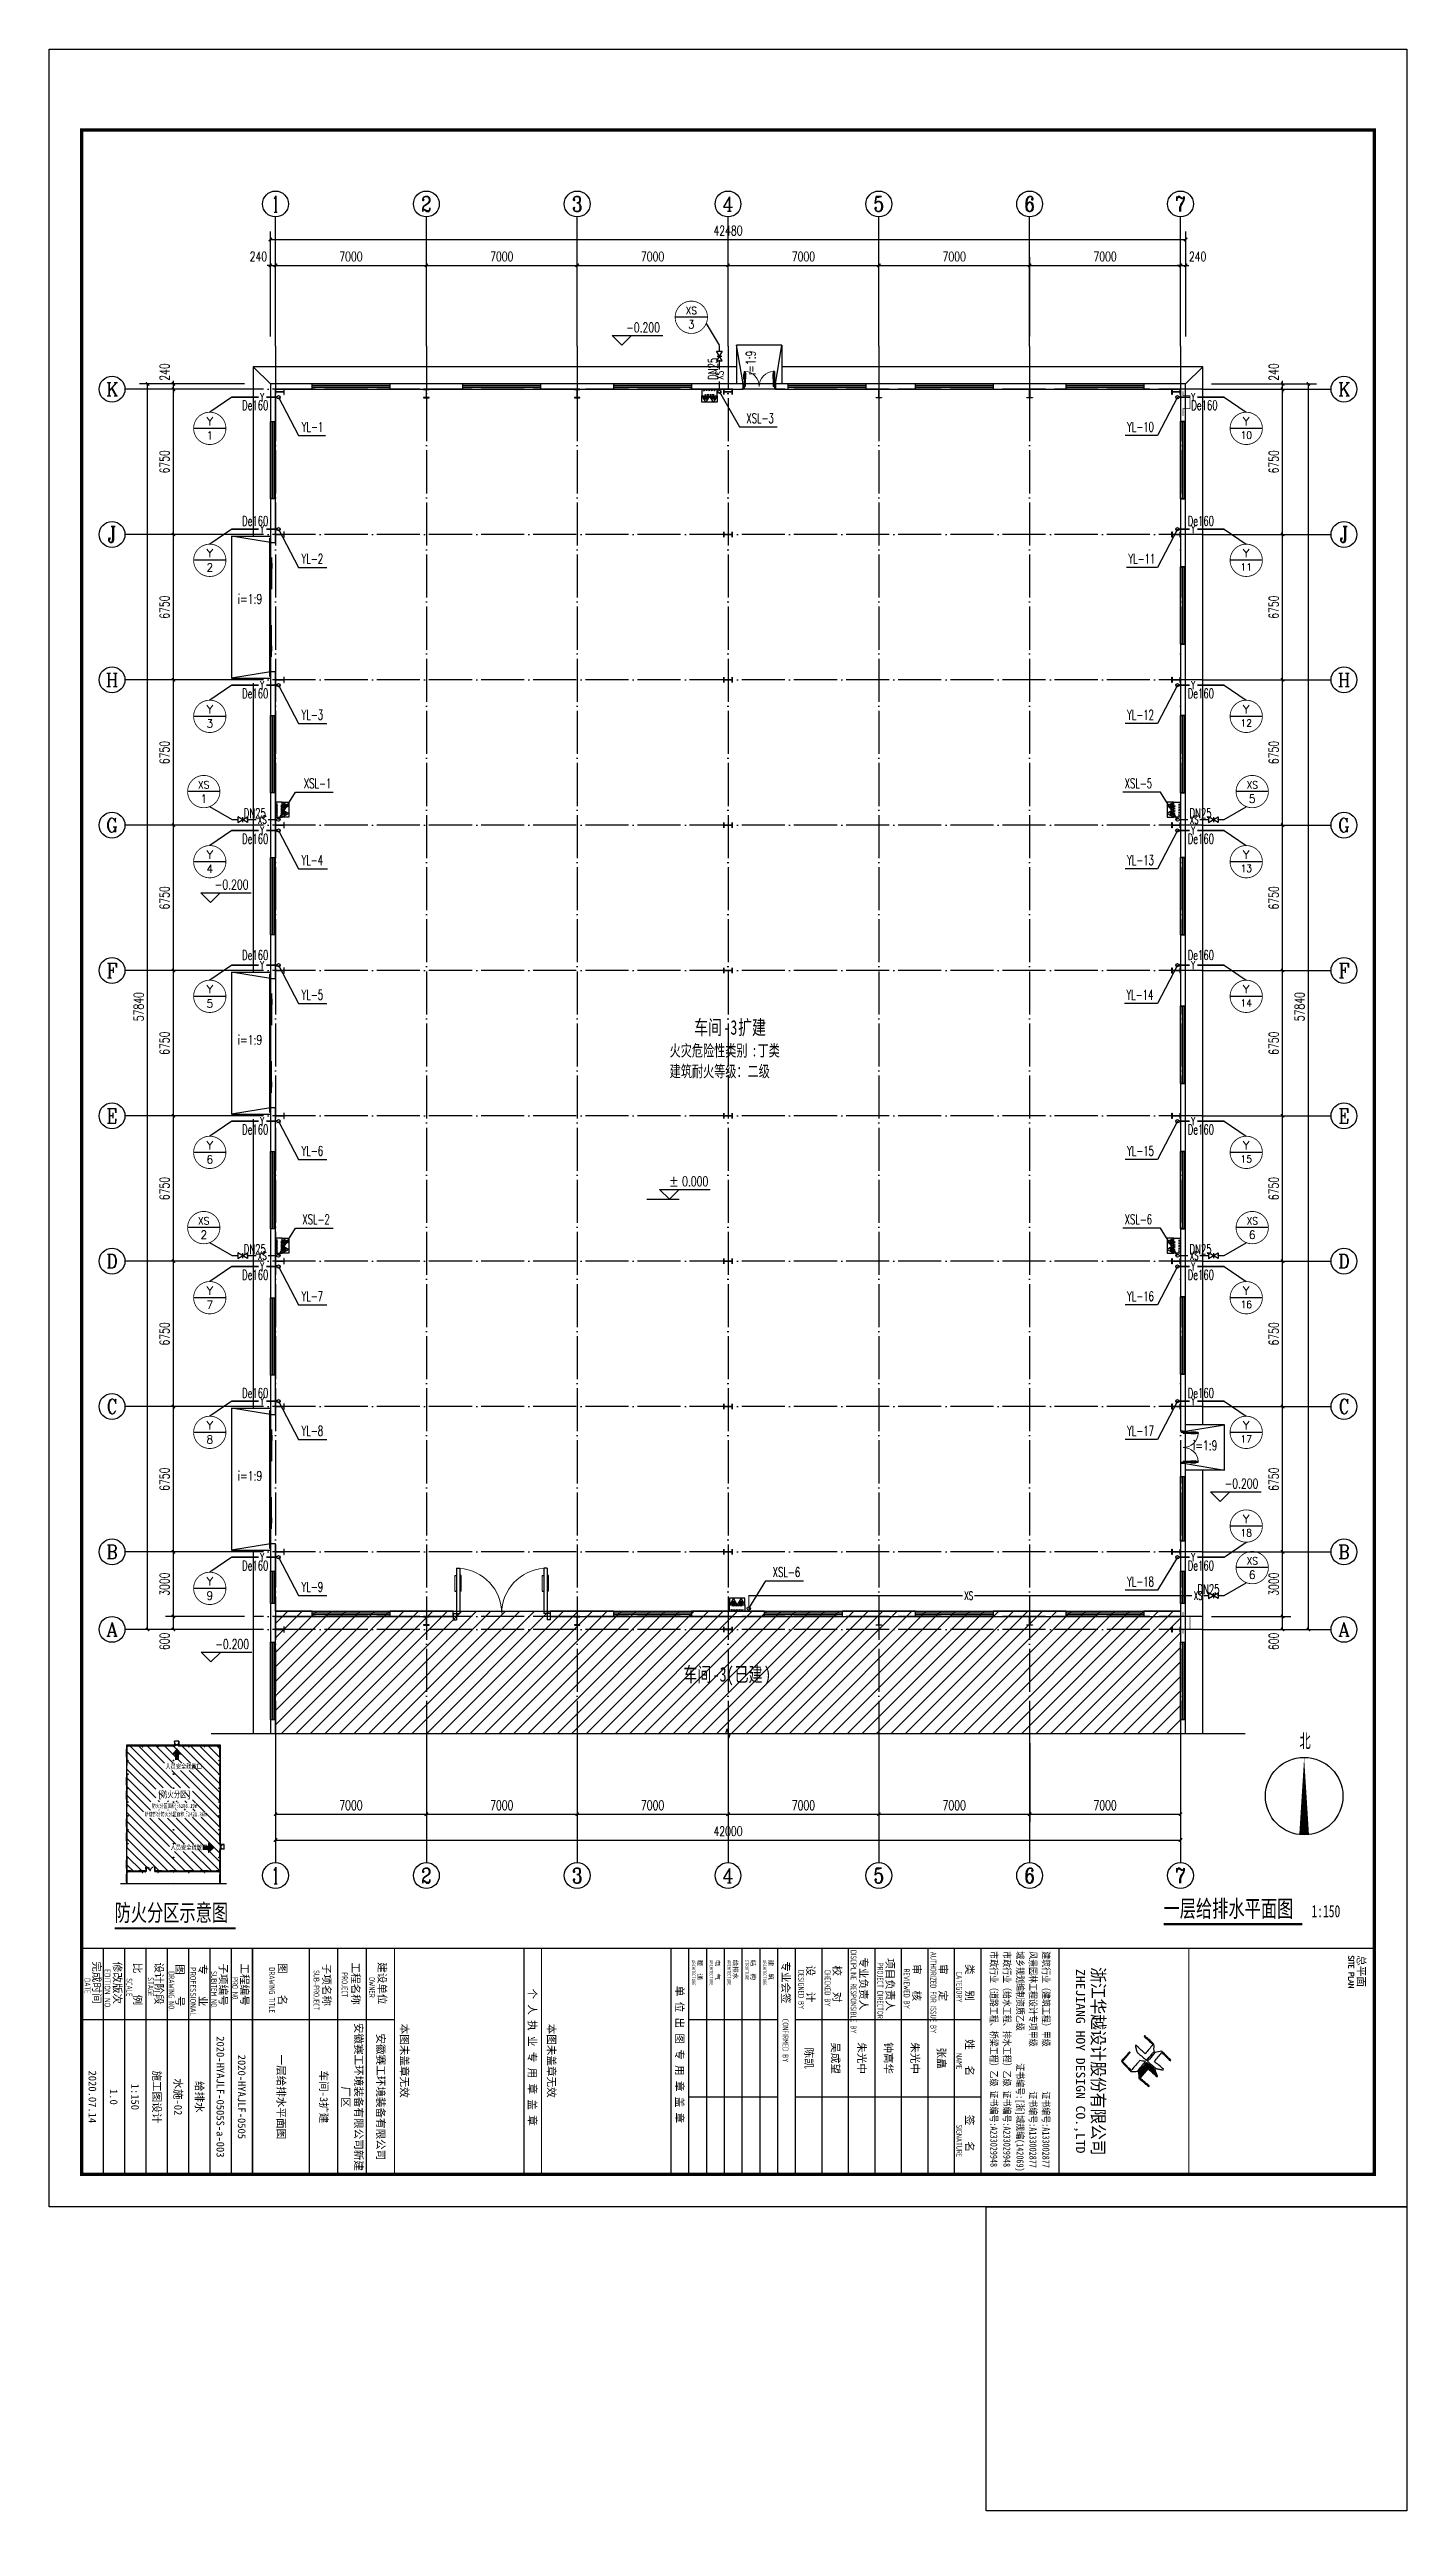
# Model space of a CAD drawing. Extents: x 795723 to 6584336, y 16443136 to 18851075.
# Drawn here: x 1982362 to 2045362, y 17717164 to 17831486 of the extents above; entities that cross this region are included whole.
import ezdxf
from ezdxf.enums import TextEntityAlignment as Align

# ---------------------------------------------------------------- set-up
doc = ezdxf.new("R2010")
doc.units = 0
doc.header["$LTSCALE"] = 1000
doc.header["$MEASUREMENT"] = 0
doc.linetypes.add('DOTE', pattern=[2.42, 2, -0.2, 0.02, -0.2])
doc.layers.get('Defpoints').update_dxf_attribs({"color": 250})
for name, color, linetype in [('0 - 填充', 251, 'Continuous'), ('00-人防文字', 140, 'Continuous'), ('AXIS_TEXT', 7, 'Continuous'), ('AXIS_外部', 171, 'Continuous'), ('COLUMN', 2, 'Continuous'), ('DIM_SYMB', 165, 'Continuous'), ('DIM_消防', 3, 'Continuous'), ('DIM_雨水', 3, 'Continuous'), ('DOTE', 8, 'DOTE'), ('GROUND', 150, 'Continuous'), ('JZ__灭火器', 6, 'Continuous'), ('PIPE-消防', 1, 'Continuous'), ('PIPE-雨水', 4, 'Continuous'), ('PUB_TEXT', 7, 'Continuous'), ('PUB_TITLE', 4, 'Continuous'), ('TEXT_消防', 7, 'Continuous'), ('TEXT_雨水', 7, 'Continuous'), ('TK', 4, 'Continuous'), ('TWT_TEXT', 7, 'Continuous'), ('VALVE_消防', 7, 'Continuous'), ('VPIPE-消防', 1, 'Continuous'), ('VPIPE-雨水', 4, 'Continuous'), ('WALL-PARAPET', 6, 'Continuous'), ('WINDOW', 140, 'Continuous'), ('文字索引线', 74, 'Continuous'), ('标高', 83, 'Continuous')]:
    doc.layers.add(name, color=color, linetype=linetype)
doc.styles.add('-宋体', font='', dxfattribs={"width": 0.8})
doc.styles.add('_TCH_AXIS', font='COMPLEX', dxfattribs={"bigfont": 'GBCBIG'})
doc.styles.add('_TCH_DIM', font='SIMPLEX', dxfattribs={"bigfont": 'GBCBIG'})
doc.styles.add('_TCH_DIM_T3', font='SIMPLEX', dxfattribs={"width": 0.705882, "bigfont": 'GBCBIG'})
doc.styles.add('_TWT_CIRCLE', font='COMPLEX', dxfattribs={"width": 1.1, "height": 3, "bigfont": 'HZTXT'})
doc.styles.add('_TWT_PIPEDN', font='SIMPLEX', dxfattribs={"width": 0.8, "height": 3, "bigfont": 'HZTXT'})
doc.styles.add('_TWT_PIPETEXT', font='COMPLEX', dxfattribs={"width": 0.8, "height": 2.5, "bigfont": 'HZTXT'})
doc.styles.add('_TWT_SERIAL', font='COMPLEX', dxfattribs={"width": 0.8, "height": 3, "bigfont": 'HZTXT'})
doc.styles.add('COMPLEX', font='COMPLEX')
doc.styles.add('HT', font='simhei.ttf', dxfattribs={"width": 0.7})
doc.styles.add('ROMANS', font='romans', dxfattribs={"width": 0.65, "height": 231.275})
doc.styles.add('TSSD_REIN', font='tssdeng.shx', dxfattribs={"width": 0.7, "bigfont": 'tssdchn.shx'})
doc.styles.add('图签宋体', font='', dxfattribs={"height": 300})
doc.styles.add('图签黑体', font='simhei.ttf', dxfattribs={"height": 550})
doc.styles.add('房间名称', font='SIMPLEX', dxfattribs={"width": 0.8, "bigfont": 'HZTXT'})
doc.styles.get('-宋体').set_extended_font_data('SimSun')
doc.styles.get('图签宋体').set_extended_font_data('NSimSun')
doc.dimstyles.new('_TCH_ARCH&&150', dxfattribs={"dimtxt": 446.25, "dimasz": 150, "dimexe": 375, "dimexo": 450, "dimgap": 189.375, "dimtad": 1, "dimdec": 0, "dimzin": 0, "dimdsep": 46, "dimtxsty": '_TCH_DIM_T3', "dimblk": 'ARCHTICK', "dimcen": 0.09, "dimclrt": 7, "dimazin": 2, "dimtfac": 1, "dimtdec": 0, "dimtix": 1, "dimtmove": 2, "dimatfit": 3, "dimfxl": 0, "dimtolj": 1, "dimtzin": 0, "dimarcsym": 0})

msp = doc.modelspace()

# ---------------------------------------------------------------- texts
at = {"layer": '00-人防文字', "style": 'HT', "width": 0.7}
for s, height, p in [('新建部分防火分区面积', 187.76, (1986795.1, 17749420)), ('防火分区面积', 187.76, (1987118.6, 17749807.2)), ('[', 300.4, (1987399, 17750282.5)), ('防火分区', 300.42, (1987550.2, 17750282.5)), (':6286.19m', 187.76, (1988252.8, 17749807.2)), (']', 300.4, (1988760, 17750282.5)), ('2', 93.9, (1989103.4, 17749932.2)), ('2', 93.9, (1989536, 17749545)), (':2421.36m', 187.76, (1988685.4, 17749420))]:
    msp.add_text(s, height=height, dxfattribs=at).set_placement(p)
at = {"layer": 'DIM_消防', "color": 7, "style": '_TWT_CIRCLE'}
for s, height, width, p, p2 in [('XS', 330.19, 1.084952, (2011893.9, 17819186.1), (2012425.3, 17819186.1)), ('3', 384.7, 1.225935, (2012006.6, 17818513.1), (2012312.6, 17818513.1)), ('Y', 383.1, 1.138801, (1989652.7, 17814017.7), (1989968.1, 17814017.7)), ('1', 383.4, 2.499342, (1989653.5, 17813354.3), (1989967.3, 17813354.3)), ('10', 333.39, 1.1455, (2037652, 17813396.4), (2038173.6, 17813396.4)), ('Y', 383.1, 1.138801, (2037755, 17814017.7), (2038070.5, 17814017.7)), ('Y', 383.1, 1.138801, (1989652.7, 17807889.3), (1989968.1, 17807889.3)), ('Y', 383.1, 1.138801, (2037755, 17807889.3), (2038070.5, 17807889.3)), ('2', 383.9, 1.247072, (1989655.1, 17807225.4), (1989965.7, 17807225.4)), ('11', 328.19, 1.463703, (2037644.1, 17807272.3), (2038181.4, 17807272.3)), ('Y', 383.1, 1.138801, (1989652.7, 17800642.7), (1989968.1, 17800642.7)), ('3', 384.7, 1.225935, (1989657.4, 17799978.2), (1989963.4, 17799978.2)), ('12', 329.53, 1.201308, (2037646.1, 17800024.6), (2038179.4, 17800024.6)), ('Y', 383.1, 1.138801, (2037755, 17800642.7), (2038070.5, 17800642.7)), ('XS', 330.19, 1.084952, (1989266.5, 17797156.2), (1989797.9, 17797156.2)), ('1', 383.4, 2.499342, (1989375.3, 17796484.4), (1989689.1, 17796484.4)), ('XS', 330.19, 1.084952, (2037925.3, 17797156.2), (2038456.6, 17797156.2)), ('5', 383.7, 1.197267, (2038034.8, 17796484.1), (2038347.1, 17796484.1)), ('Y', 383.1, 1.138801, (1989652.7, 17793892.7), (1989968.1, 17793892.7)), ('Y', 383.1, 1.138801, (2037755, 17793892.7), (2038070.5, 17793892.7)), ('4', 383.4, 1.103876, (1989653.5, 17793229.3), (1989967.3, 17793229.3)), ('13', 331.49, 1.170211, (2037649.1, 17793273), (2038176.5, 17793273)), ('Y', 383.1, 1.138801, (1989652.7, 17787639.3), (1989968.1, 17787639.3)), ('Y', 383.1, 1.138801, (2037755, 17787639.3), (2038070.5, 17787639.3)), ('5', 383.7, 1.197267, (1989654.3, 17786975.6), (1989966.5, 17786975.6)), ('14', 328.19, 1.161975, (2037644.1, 17787022.3), (2038181.4, 17787022.3)), ('Y', 383.1, 1.138801, (1989652.7, 17780392.7), (1989968.1, 17780392.7)), ('Y', 383.1, 1.138801, (2037755, 17780392.7), (2038070.5, 17780392.7)), ('6', 384.5, 1.145615, (1989656.6, 17779728.4), (1989964.2, 17779728.4)), ('15', 328.86, 1.202734, (2037645.1, 17779775.1), (2038180.4, 17779775.1)), ('XS', 330.19, 1.084952, (1989266.5, 17776906.2), (1989797.9, 17776906.2)), ('XS', 330.19, 1.084952, (2037925.3, 17776906.2), (2038456.6, 17776906.2)), ('2', 383.9, 1.247072, (1989376.9, 17776233.9), (1989687.5, 17776233.9)), ('6', 384.5, 1.145615, (2038037.2, 17776233.5), (2038344.8, 17776233.5)), ('Y', 383.1, 1.138801, (1989652.7, 17773642.7), (1989968.1, 17773642.7)), ('Y', 383.1, 1.138801, (2037755, 17773642.7), (2038070.5, 17773642.7)), ('7', 382.6, 1.259968, (1989651, 17772980), (1989969.8, 17772980)), ('16', 330.85, 1.140569, (2037648.1, 17773023.5), (2038177.5, 17773023.5)), ('Y', 383.1, 1.138801, (1989652.7, 17767389.3), (1989968.1, 17767389.3)), ('8', 384.2, 1.205503, (1989655.8, 17766725.2), (1989965, 17766725.2)), ('17', 328.19, 1.188028, (2037644.1, 17766772.3), (2038181.4, 17766772.3)), ('Y', 383.1, 1.138801, (2037755, 17767389.3), (2038070.5, 17767389.3)), ('Y', 383.1, 1.138801, (2037755, 17763038.1), (2038070.5, 17763038.1)), ('18', 330.19, 1.183584, (2037647.1, 17762419.4), (2038178.4, 17762419.4)), ('XS', 330.19, 1.084952, (2037925.3, 17761115.6), (2038456.6, 17761115.6)), ('Y', 383.1, 1.138801, (1989652.7, 17760142.7), (1989968.1, 17760142.7)), ('6', 384.5, 1.145615, (2038037.2, 17760442.8), (2038344.8, 17760442.8)), ('9', 384.5, 1.17686, (1989656.6, 17759478.4), (1989964.2, 17759478.4))]:
    msp.add_text(s, height=height, dxfattribs=dict(at, width=width)).set_placement(p, p2, align=Align.FIT)
at = {"layer": 'PUB_TEXT'}
for s, height, style, width, p in [('-0.200', 446.25, '_TCH_DIM', 0.705882, (2009138.5, 17818346.2)), ('-0.200', 446.25, '_TCH_DIM', 0.705882, (1990043.7, 17792464.1)), ('车间', 675.95, 'HT', 0.7, (2012290.6, 17785720.2)), ('-3', 675.95, 'HT', 0.7, (2013651.6, 17785720.2)), ('扩建', 675.95, 'HT', 0.7, (2014332.1, 17785720.2)), ('0.000', 446.25, '_TCH_DIM', 0.705882, (2011731.6, 17778684)), ('i=1:9', 446.25, '_TCH_DIM', 0.705882, (2035441.7, 17766420.5)), ('-0.200', 446.25, '_TCH_DIM', 0.705882, (2036911.4, 17764647.1)), ('-0.200', 446.25, '_TCH_DIM', 0.705882, (1990069.6, 17757194)), ('车间', 675.95, 'HT', 0.7, (2011791.2, 17755673.2)), ('-3(', 675.95, 'HT', 0.7, (2013152.2, 17755673.2)), ('已建', 675.95, 'HT', 0.7, (2014172.9, 17755673.2)), (')', 675.9, 'HT', 0.7, (2015533.9, 17755673.2)), ('人员安全疏散口', 225, '房间名称', 0.8, (1987750.6, 17751604.1)), ('人员安全疏散口', 225, '房间名称', 0.8, (1987991.2, 17747841)), ('防火分区示意图', 788.61, 'HT', 0.7, (1985393.1, 17744548.3)), ('一层给排水平面图', 788.61, 'HT', 0.7, (2034074.5, 17744738.5)), ('1:150', 563.29, 'HT', 0.7, (2040938, 17744729.6))]:
    msp.add_text(s, height=height, dxfattribs=dict(at, style=style, width=width)).set_placement(p)
at = {"layer": 'PUB_TEXT', "style": '_TCH_DIM', "width": 0.705882}
for rotation, p in [(90, (2015139.8, 17816352.5)), (360, (1991111.5, 17805731.2)), (360, (1991111.5, 17785256.2)), (360, (1991111.5, 17765006.2))]:
    msp.add_text('i=1:9', height=446.25, rotation=rotation, dxfattribs=at).set_placement(p)
at = {"layer": 'PUB_TEXT', "color": 6, "style": 'HT', "width": 0.7}
for s, height, p in [('火灾危险性类别', 540.76, (2011151.4, 17784711.8)), (':', 540.8, (2014962.2, 17784711.8)), ('丁类', 540.76, (2015234.4, 17784711.8)), ('建筑耐火等级：二级', 540.76, (2011155.6, 17783750.1))]:
    msp.add_text(s, height=height, dxfattribs=at).set_placement(p)
at = {"layer": 'PUB_TEXT', "style": '_TCH_DIM'}
for s, height, p in [('±', 506.4, (2011104.6, 17778684)), ('北', 723.4, (2040384.6, 17752530.2))]:
    msp.add_text(s, height=height, dxfattribs=at).set_placement(p)
at = {"layer": 'TEXT_消防', "linetype": 'Continuous', "style": '_TWT_PIPEDN', "width": 0.64}
msp.add_text('DN25', height=450, rotation=90, dxfattribs=at).set_placement((2013386.8, 17816127.2))
at = {"layer": 'TEXT_消防', "style": '_TWT_PIPETEXT', "width": 0.64}
msp.add_text('XS', height=375, rotation=90, dxfattribs=at).set_placement((2013649.3, 17816137.9))
at = {"layer": 'TEXT_消防', "linetype": 'Continuous', "style": '_TWT_PIPEDN', "width": 0.64}
for p in [(1991386.6, 17795780.6), (2035280.6, 17795780.6), (1991386.6, 17775530.6), (2035280.6, 17775530.6), (2035650.8, 17759739.9)]:
    msp.add_text('DN25', height=450, dxfattribs=at).set_placement(p)
at = {"layer": 'TEXT_消防', "style": '_TWT_PIPETEXT', "width": 0.64}
for p in [(1992043.3, 17795518.1), (2035291.3, 17795518.1), (1992043.3, 17775268.1), (2035291.3, 17775268.1), (2024826.3, 17759477.4), (2035475.7, 17759477.4)]:
    msp.add_text('XS', height=375, dxfattribs=at).set_placement(p)
at = {"layer": 'TEXT_雨水', "linetype": 'Continuous', "style": '_TWT_PIPEDN', "width": 0.64}
for p in [(1991307.2, 17814728.7), (2035361.7, 17814728.7), (1991307.2, 17809356.7), (2035195.4, 17809356.7), (1991307.2, 17801339.6), (2035195.4, 17801339.6), (1991307.2, 17794589.6), (2035195.4, 17794589.6), (1991307.2, 17789190.6), (2035195.4, 17789190.6), (1991307.2, 17781089.6), (2035195.4, 17781089.6), (1991307.2, 17774339.6), (2035195.4, 17774339.6), (1991307.2, 17768854), (2035195.4, 17768854), (1991307.2, 17760839.6), (2035195.4, 17760839.6)]:
    msp.add_text('De160', height=450, dxfattribs=at).set_placement(p)
at = {"layer": 'TEXT_雨水', "style": '_TWT_PIPETEXT', "width": 0.64}
for p in [(1992147.5, 17815137.9), (2035358.6, 17815137.9), (1992147.5, 17809009.5), (2035358.6, 17809009.5), (1992147.5, 17801762.9), (2035358.6, 17801762.9), (1992147.5, 17795012.9), (2035358.6, 17795012.9), (1992147.5, 17788759.5), (2035358.6, 17788759.5), (1992147.5, 17781512.9), (2035358.6, 17781512.9), (1992147.5, 17774762.9), (2035358.6, 17774762.9), (1992147.5, 17768509.5), (2035358.6, 17768509.5), (1992147.5, 17761262.9), (2035358.6, 17761262.9)]:
    msp.add_text('Y', height=375, dxfattribs=at).set_placement(p)
at = {"layer": 'TWT_TEXT', "style": '_TWT_SERIAL', "width": 0.64}
for s, p in [('YL-1', (1994077.4, 17813723)), ('XSL-3', (2014715.7, 17814122.7)), ('YL-10', (2032379.2, 17813723)), ('YL-2', (1994070.4, 17807594.6)), ('YL-11', (2032443.4, 17807594.6)), ('YL-3', (1994070.4, 17800348)), ('YL-12', (2032379.2, 17800348)), ('XSL-1', (1994177.4, 17797168)), ('XSL-5', (2032270.4, 17797168)), ('YL-4', (1994067.8, 17793598)), ('YL-13', (2032379.2, 17793598)), ('YL-5', (1994070.4, 17787344.6)), ('YL-14', (2032353.3, 17787344.6)), ('YL-6', (1994070.4, 17780098)), ('YL-15', (2032379.2, 17780098)), ('XSL-2', (1994108.8, 17776918)), ('XSL-6', (2032270.4, 17776918)), ('YL-7', (1994070.4, 17773348)), ('YL-16', (2032379.2, 17773348)), ('YL-8', (1994070.4, 17767094.6)), ('YL-17', (2032379.2, 17767094.6)), ('YL-9', (1994070.4, 17759848)), ('XSL-6', (2015938.2, 17760532.1)), ('YL-18', (2032379.2, 17760094.2))]:
    msp.add_text(s, height=450, dxfattribs=at).set_placement(p)

# ---------------------------------------------------------------- blocks, each defined once
blk = doc.blocks.new('A$C053D6479')
at = {"layer": 'PUB_TITLE'}
h = blk.add_hatch(color=256, dxfattribs=at)
h.dxf.hatch_style = 1
edge = h.paths.add_edge_path()
edge.add_spline(control_points=[(1026, 827), (1105, 920), (1188, 1008), (1266, 1102)], knot_values=[13, 13, 13, 13, 14, 14, 14, 14], degree=3, periodic=0)
edge.add_spline(control_points=[(1266, 1102), (1258, 1111), (1249, 1119), (1239, 1116)], knot_values=[12, 12, 12, 12, 13, 13, 13, 13], degree=3, periodic=0)
edge.add_spline(control_points=[(1239, 1116), (1210, 1107), (1179, 1092), (1144, 1077)], knot_values=[11, 11, 11, 11, 12, 12, 12, 12], degree=3, periodic=0)
edge.add_spline(control_points=[(1144, 1077), (1109, 1063), (1069, 1053), (1047, 1038)], knot_values=[10, 10, 10, 10, 11, 11, 11, 11], degree=3, periodic=0)
edge.add_spline(control_points=[(1047, 1038), (1028, 1026), (1007, 992), (991, 972)], knot_values=[9, 9, 9, 9, 10, 10, 10, 10], degree=3, periodic=0)
edge.add_spline(control_points=[(991, 972), (942, 913), (899, 868), (849, 810)], knot_values=[8, 8, 8, 8, 9, 9, 9, 9], degree=3, periodic=0)
edge.add_spline(control_points=[(849, 810), (842, 801), (822, 776), (822, 775)], knot_values=[7, 7, 7, 7, 8, 8, 8, 8], degree=3, periodic=0)
edge.add_spline(control_points=[(822, 775), (823, 771), (848, 752), (859, 744)], knot_values=[6, 6, 6, 6, 7, 7, 7, 7], degree=3, periodic=0)
edge.add_spline(control_points=[(859, 744), (949, 670), (1035, 592), (1122, 521)], knot_values=[5, 5, 5, 5, 6, 6, 6, 6], degree=3, periodic=0)
edge.add_spline(control_points=[(1122, 521), (1153, 527), (1185, 530), (1217, 533)], knot_values=[4, 4, 4, 4, 5, 5, 5, 5], degree=3, periodic=0)
edge.add_spline(control_points=[(1217, 533), (1246, 535), (1293, 532), (1316, 542)], knot_values=[3, 3, 3, 3, 4, 4, 4, 4], degree=3, periodic=0)
edge.add_spline(control_points=[(1316, 542), (1327, 547), (1338, 565), (1349, 579)], knot_values=[2, 2, 2, 2, 3, 3, 3, 3], degree=3, periodic=0)
edge.add_spline(control_points=[(1349, 579), (1423, 670), (1507, 759), (1572, 848)], knot_values=[1, 1, 1, 1, 2, 2, 2, 2], degree=3, periodic=0)
edge.add_spline(control_points=[(1572, 848), (1564, 852), (1561, 861), (1551, 862)], knot_values=[0, 0, 0, 0, 1, 1, 1, 1], degree=3, periodic=0)
edge.add_spline(control_points=[(1551, 862), (1469, 769), (1393, 671), (1310, 579)], knot_values=[15, 15, 15, 15, 16, 16, 16, 16], degree=3, periodic=0)
edge.add_spline(control_points=[(1310, 579), (1216, 662), (1118, 742), (1026, 827)], knot_values=[14, 14, 14, 14, 15, 15, 15, 15], degree=3, periodic=0)
at = {"layer": 'TK'}
for points, knots in [([(1031, 1298), (1066, 1286), (1054, 1262), (1045, 1224), (1036, 1188), (1031, 1158), (1024, 1121), (1020, 1104), (1017, 1085), (1012, 1071), (1004, 1052), (976, 1026), (956, 1003), (906, 946), (866, 899), (814, 839), (806, 829), (789, 806), (787, 806), (777, 804), (728, 856), (719, 864), (651, 922), (580, 978), (514, 1036), (509, 1106), (488, 1176), (479, 1247), (570, 1343), (663, 1436), (758, 1526), (764, 1523), (768, 1518), (774, 1515), (693, 1422), (599, 1343), (520, 1249), (607, 1171), (698, 1096), (789, 1021), (874, 1109), (950, 1206), (1031, 1298)], [0, 0, 0, 0, 1, 1, 1, 2, 2, 2, 3, 3, 3, 4, 4, 4, 5, 5, 5, 6, 6, 6, 7, 7, 7, 8, 8, 8, 9, 9, 9, 10, 10, 10, 11, 11, 11, 12, 12, 12, 13, 13, 13, 14, 14, 14, 14]), ([(555, 949), (624, 891), (699, 833), (760, 773), (689, 691), (614, 604), (539, 517), (529, 505), (516, 487), (506, 482), (492, 475), (469, 472), (452, 467), (416, 456), (383, 448), (342, 438), (323, 433), (297, 422), (293, 440), (291, 452), (313, 470), (322, 480), (400, 566), (477, 652), (553, 736), (460, 815), (366, 894), (270, 970), (183, 883), (101, 791), (16, 703), (-18, 714), (9, 735), (28, 755), (103, 838), (192, 930), (266, 1005), (319, 1009), (387, 1005), (442, 1007), (456, 1008), (472, 1011), (485, 1007), (507, 1000), (534, 967), (555, 949)], [0, 0, 0, 0, 1, 1, 1, 2, 2, 2, 3, 3, 3, 4, 4, 4, 5, 5, 5, 6, 6, 6, 7, 7, 7, 8, 8, 8, 9, 9, 9, 10, 10, 10, 11, 11, 11, 12, 12, 12, 13, 13, 13, 14, 14, 14, 15, 15, 15, 15]), ([(1551, 862), (1561, 861), (1564, 852), (1572, 848), (1507, 759), (1423, 670), (1349, 579), (1338, 565), (1327, 547), (1316, 542), (1293, 532), (1246, 535), (1217, 533), (1185, 530), (1153, 527), (1122, 521), (1035, 592), (949, 670), (859, 744), (848, 752), (823, 771), (822, 775), (822, 776), (842, 801), (849, 810), (899, 868), (942, 913), (991, 972), (1007, 992), (1028, 1026), (1047, 1038), (1069, 1053), (1109, 1063), (1144, 1077), (1179, 1092), (1210, 1107), (1239, 1116), (1249, 1119), (1258, 1111), (1266, 1102), (1188, 1008), (1105, 920), (1026, 827), (1118, 742), (1216, 662), (1310, 579), (1393, 671), (1469, 769), (1551, 862)], [0, 0, 0, 0, 1, 1, 1, 2, 2, 2, 3, 3, 3, 4, 4, 4, 5, 5, 5, 6, 6, 6, 7, 7, 7, 8, 8, 8, 9, 9, 9, 10, 10, 10, 11, 11, 11, 12, 12, 12, 13, 13, 13, 14, 14, 14, 15, 15, 15, 16, 16, 16, 16]), ([(1097, 490), (1100, 425), (1106, 361), (1107, 294), (1018, 207), (925, 121), (830, 33), (818, 21), (800, 0), (787, 0), (768, -1), (725, 49), (712, 60), (662, 103), (616, 143), (568, 186), (545, 207), (518, 224), (499, 250), (501, 259), (511, 261), (516, 267), (609, 192), (696, 111), (785, 33), (883, 118), (977, 208), (1070, 298), (992, 373), (892, 456), (803, 534), (791, 544), (768, 561), (766, 569), (761, 588), (776, 634), (780, 655), (785, 690), (788, 721), (795, 746), (897, 661), (998, 576), (1097, 490)], [0, 0, 0, 0, 1, 1, 1, 2, 2, 2, 3, 3, 3, 4, 4, 4, 5, 5, 5, 6, 6, 6, 7, 7, 7, 8, 8, 8, 9, 9, 9, 10, 10, 10, 11, 11, 11, 12, 12, 12, 13, 13, 13, 14, 14, 14, 14])]:
    blk.add_open_spline(points, degree=3, knots=knots, dxfattribs=at)
blk = doc.blocks.new('GeYuanFrame_27468545', base_point=(18.76, 4.34))
at = {"layer": 'PUB_TITLE'}
for points in [[(628.76, 235.14), (628.76, 292.54)], [(652.76, 235.14), (652.76, 292.54)], [(628.76, 202.14), (628.76, 229.64)], [(652.76, 202.14), (652.76, 229.64)], [(628.76, 14.34), (628.76, 111.14)]]:
    blk.add_lwpolyline(points, dxfattribs=at)
at = {"layer": 'TK'}
for p, q in [((43.76, 414.34), (676.76, 414.34)), ((606.76, 316.74), (676.76, 316.74)), ((606.76, 284.34), (676.76, 284.34)), ((606.76, 276.14), (676.76, 276.14)), ((606.76, 267.94), (676.76, 267.94)), ((606.76, 259.74), (676.76, 259.74)), ((606.76, 251.54), (676.76, 251.54)), ((606.76, 243.34), (676.76, 243.34)), ((606.76, 235.14), (676.76, 235.14)), ((606.76, 235.14), (676.76, 235.14)), ((606.76, 102.34), (676.76, 102.34)), ((606.76, 93.54), (676.76, 93.54)), ((606.76, 84.74), (628.76, 84.74)), ((606.76, 84.74), (676.76, 84.74)), ((606.76, 67.18), (676.76, 67.18)), ((606.76, 67.14), (676.76, 67.14)), ((606.76, 60.58), (676.76, 60.58)), ((606.76, 53.98), (676.76, 53.98)), ((606.76, 47.38), (676.76, 47.38)), ((606.76, 40.78), (676.76, 40.78)), ((606.76, 34.18), (676.76, 34.18)), ((606.76, 27.58), (676.76, 27.58)), ((606.76, 20.98), (676.76, 20.98)), ((606.76, 14.34), (676.76, 14.34))]:
    blk.add_line(p, q, dxfattribs=at)
for points in [[(18.76, 424.34), (686.76, 424.34), (686.76, 4.34), (18.76, 4.34), (18.76, 424.34)], [(606.76, 292.54), (676.76, 292.54)], [(606.76, 235.14), (676.76, 235.14)], [(606.76, 229.64), (676.76, 229.64)], [(606.76, 224.14), (676.76, 224.14)], [(606.76, 218.64), (676.76, 218.64)], [(606.76, 213.14), (676.76, 213.14)], [(606.76, 207.64), (676.76, 207.64)], [(606.76, 202.14), (676.76, 202.14)], [(606.76, 196.64), (676.76, 196.64)], [(606.76, 151.14), (676.76, 151.14)]]:
    blk.add_lwpolyline(points, dxfattribs=at)
at = {"layer": 'TK', "const_width": 1}
blk.add_lwpolyline([(676.76, 414.34), (43.76, 414.34), (43.76, 14.34), (676.76, 14.34)], close=True, dxfattribs=at)
at = {"layer": 'TK'}
for points, const_width in [([(606.76, 414.34), (606.76, 14.34)], 0.4), ([(606.76, 356.95), (676.76, 356.95)], 0.35), ([(606.76, 292.54), (676.76, 292.54)], 0.35), ([(606.76, 292.54), (676.76, 292.54)], 0.35), ([(606.76, 235.14), (676.76, 235.14)], 0.35), ([(606.76, 202.14), (676.76, 202.14)], 0.35), ([(606.76, 156.64), (676.76, 156.64)], 0.35), ([(606.76, 111.14), (676.76, 111.14)], 0.35), ([(606.76, 67.18), (676.76, 67.18)], 0.35)]:
    blk.add_lwpolyline(points, dxfattribs=dict(at, const_width=const_width))
at = {"layer": 'PUB_TITLE', "xscale": 0.01000000000021828, "yscale": 0.01000000000021828, "zscale": 0.01}
blk.add_blockref('A$C053D6479', (633.86, 336.08), dxfattribs=at)
at = {"layer": 'TK', "style": '图签宋体'}
for s, height, p in [('总平面', 2.4, (608.9, 409.1)), ('类   别', 2.4, (611.65, 287.9)), ('姓   名', 2.4, (634.87, 287.9)), ('签   名', 2.4, (658.35, 287.9)), ('审   定', 2.4, (611.65, 279.7)), ('审   核', 2.4, (611.65, 271.5)), ('项目负责人', 2.4, (609.8, 263.3)), ('专业负责人', 2.4, (609.56, 255.1)), ('校   对', 2.4, (612.06, 246.9)), ('设   计', 2.4, (612.03, 238.7)), ('专业会签', 2.4, (610.79, 231.05)), ('结  构', 1.44, (610.28, 221.42)), ('建  筑', 1.44, (610.28, 226.92)), ('给排水', 1.44, (610.28, 215.92)), ('暖  通', 1.44, (610.28, 204.92)), ('电  气', 1.44, (610.28, 210.42)), ('单 位 出 图 专 用 章 盖 章', 2.4, (618.39, 198.16)), ('本图未盖章无效', 2.4, (630.1, 158.51)), ('个 人 执 业 专 用 章 盖 章', 2.4, (619.19, 152.58)), ('本图未盖章无效', 2.4, (630.1, 113.01)), ('建设单位', 2.4, (611.06, 106.14)), ('工程名称', 2.4, (611.14, 97.93)), ('子项名称', 2.4, (611.52, 88.95)), ('图    名', 2.4, (611.3, 75.3)), ('工程编号', 2.4, (611.44, 63.58)), ('子项编号', 2.4, (611.44, 57)), ('专    业', 2.4, (611.68, 50.69)), ('图    号', 2.4, (611.69, 43.58)), ('设计阶段', 2.4, (611.12, 37.12)), ('比    例', 2.4, (611.26, 30.44)), ('修改版次', 2.4, (610.91, 24.22)), ('完成时间', 2.4, (610.79, 17.83))]:
    blk.add_text(s, height=height, dxfattribs=at).set_placement(p)
at = {"layer": 'TK'}
for s, height, style, width, p in [('SITE PLAN', 1.697, 'ROMANS', 0.76, (609.02, 406.31)), ('建筑行业（建筑工程）甲级           证书编号:A133002877', 2.2, '-宋体', 0.8, (607.67, 311.64)), ('风景园林工程设计专项甲级           证书编号:A133002877', 2.2, '-宋体', 0.8, (607.67, 307.62)), ('城乡规划编制资质乙级        证书编号:[浙]城规编(142069)', 2.2, '-宋体', 0.8, (607.67, 303.63)), ('市政行业（给水工程、排水工程）乙级 证书编号:A233029948', 2.2, '-宋体', 0.8, (607.67, 299.55)), ('市政行业（道路工程、桥梁工程）乙级 证书编号:A233029948', 2.2, '-宋体', 0.8, (607.67, 295.5)), ('CATEGORY', 1.8, 'TSSD_REIN', 0.7, (613.99, 284.98)), ('NAME', 1.8, 'TSSD_REIN', 0.7, (639.18, 284.98)), ('SIGNATURE', 1.8, 'TSSD_REIN', 0.7, (661.34, 284.98)), ('AUTHORIZED FOR ISSUE BY', 1.8, 'TSSD_REIN', 0.7, (607.79, 276.98)), ('REVIEWED BY', 1.8, 'TSSD_REIN', 0.7, (613.03, 268.72)), ('PROJECT DIRECTOR', 1.8, 'TSSD_REIN', 0.7, (611.22, 260.55)), ('DISCIPLINE RESPONSIBLE BY', 1.8, 'TSSD_REIN', 0.7, (607.25, 252.28)), ('CHECKED BY', 1.8, 'TSSD_REIN', 0.7, (613.42, 244.25)), ('DESIGNED BY', 1.8, 'TSSD_REIN', 0.7, (613.43, 236.08)), ('CONFIRMED BY', 1.8, 'TSSD_REIN', 0.7, (628.61, 231.23)), ('ARCHITECTURE', 1.08, 'TSSD_REIN', 0.7, (610.32, 225.15)), ('STRUCTURE', 1.08, 'TSSD_REIN', 0.7, (610.32, 219.65)), ('ARCHITECTURE', 1.08, 'TSSD_REIN', 0.7, (610.32, 214.15)), ('ARCHITECTURE', 1.08, 'TSSD_REIN', 0.7, (610.32, 208.65)), ('ARCHITECTURE', 1.08, 'TSSD_REIN', 0.7, (610.32, 203.15)), ('OWNER', 1.8, 'TSSD_REIN', 0.7, (615.65, 103.29)), ('PROJECT', 1.8, 'TSSD_REIN', 0.7, (614.19, 94.83)), ('SUB-PROJECT', 1.8, 'TSSD_REIN', 0.7, (613.53, 86.11)), ('DRAWING TITLE', 1.8, 'TSSD_REIN', 0.7, (612.64, 72.34)), ('PRO N0.', 1.8, 'TSSD_REIN', 0.7, (615.68, 60.96)), ('SUBITEM NO.', 1.8, 'TSSD_REIN', 0.7, (613.82, 54.39)), ('PROFESSIONAL', 1.8, 'TSSD_REIN', 0.8, (612.55, 47.95)), ('DRAWING NO.', 1.8, 'TSSD_REIN', 0.7, (613.86, 41.26)), ('STAGE', 1.8, 'TSSD_REIN', 0.7, (615.76, 34.84)), ('EDITION NO.', 1.8, 'TSSD_REIN', 0.8, (613.2, 21.45)), ('SCALE', 1.8, 'TSSD_REIN', 0.7, (616.05, 28.23)), ('DATE', 1.8, 'TSSD_REIN', 0.7, (616, 15.26))]:
    blk.add_text(s, height=height, dxfattribs=dict(at, style=style, width=width)).set_placement(p)
for s, height, style, width, p in [('浙江华越设计股份有限公司', 3.96, 'HT', 0.9, (641.74, 328.97)), ('ZHEJIANG HOY DESIGN CO.,LTD', 2.8, '图签黑体', 1.11, (641.73, 323.1))]:
    blk.add_text(s, height=height, dxfattribs=dict(at, style=style, width=width)).set_placement(p, align=Align.MIDDLE)
at = {"layer": 'TK', "char_height": 2.4, "attachment_point": 5, "style": '图签宋体'}
for s, insert, width in [('张矗', (640.76, 280.21), 24), ('朱光中', (640.76, 272.04), 24), ('钟高华', (640.76, 263.84), 24), ('朱光中', (640.76, 255.57), 24), ('吴成望', (640.76, 247.44), 24), ('陈凯', (640.76, 239.24), 24), ('安徽赛工环境装备有限公司', (652.76, 106.74), 48), ('安徽赛工环境装备有限公司新建厂区', (652.76, 97.94), 48), ('车间-3扩建', (652.76, 89.14), 48), ('一层给排水平面图', (652.76, 75.94), 48), ('2020-HYAJLF-0505', (652.76, 63.88), 48), ('2020-HYAJLF-0505S-a-003', (652.76, 57.28), 48), ('水施-02', (652.76, 44.08), 48), ('给排水', (652.76, 50.68), 48), ('施工图设计', (652.76, 37.48), 48), ('1:150', (652.76, 30.88), 48), ('1.0', (652.76, 24.28), 48), ('2020.07.14', (652.76, 17.69), 48)]:
    blk.add_mtext(s, dxfattribs=dict(at, insert=insert, width=width))
blk = doc.blocks.new('A$C3ACC4A1C')
at = {"layer": 'COLUMN'}
h = blk.add_hatch(color=256, dxfattribs=at)
h.paths.add_polyline_path([(125, 400), (0, 400), (0, 388), (120, 388), (120, 200), (125, 200)])
h.paths.add_polyline_path([(250, 400), (125, 400), (125, 200), (130, 200), (130, 388), (250, 388)])
h.paths.add_polyline_path([(250, 12), (130, 12), (130, 200), (125, 200), (125, 0), (250, 0)])
h.paths.add_polyline_path([(125, 200), (120, 200), (120, 12), (0, 12), (0, 0), (125, 0)])
blk.add_lwpolyline([(0, 0), (0, 12), (120, 12), (120, 388), (0, 388), (0, 400), (250, 400), (250, 388), (130, 388), (130, 12), (250, 12), (250, 0)], close=True, dxfattribs=at)
blk = doc.blocks.new('$WINLIB2D$00000001')
for p, q in [((-0.5, 0.5), (0.5, 0.5)), ((-0.5, 0.5), (-0.5, -0.5)), ((0.5, -0.5), (0.5, 0.5)), ((0.5, 0.167), (-0.5, 0.167)), ((0.5, -0.167), (-0.5, -0.167)), ((-0.5, -0.5), (0.5, -0.5))]:
    blk.add_line(p, q)
blk = doc.blocks.new('$DorLib2D$00000011')
at = {"lineweight": 13}
for p, q in [((-0.483, 0.396), (-0.483, 0.235)), ((-0.417, 0.396), (-0.417, 0.235)), ((0.417, 0.396), (0.417, 0.235)), ((0.483, 0.396), (0.483, 0.235))]:
    blk.add_line(p, q, dxfattribs=at)
for p, q in [((-0.483, 0.396), (-0.467, 0.396)), ((-0.467, 0.471), (-0.467, -0.062)), ((-0.467, 0.471), (-0.433, 0.471)), ((-0.433, 0.471), (-0.433, 0.004)), ((-0.417, 0.396), (-0.433, 0.396)), ((0.417, 0.396), (0.433, 0.396)), ((0.433, 0.471), (0.433, 0.004)), ((0.467, 0.471), (0.433, 0.471)), ((0.467, 0.471), (0.467, -0.062)), ((0.483, 0.396), (0.467, 0.396)), ((-0.5, 0.004), (-0.433, 0.004)), ((-0.5, 0.004), (-0.5, -0.062)), ((-0.483, 0.235), (-0.467, 0.235)), ((-0.417, 0.235), (-0.433, 0.235)), ((0.417, 0.235), (0.433, 0.235)), ((0.5, 0.004), (0.433, 0.004)), ((0.483, 0.235), (0.467, 0.235)), ((0.5, 0.004), (0.5, -0.062)), ((-0.5, -0.062), (-0.467, -0.062)), ((0.5, -0.062), (0.467, -0.062))]:
    blk.add_line(p, q)
for centre, start, end in [((-0.467, 0.004), 0, 85.904), ((0.467, 0.004), 94.096, 180)]:
    blk.add_arc(centre, 0.467, start, end, dxfattribs=at)
blk = doc.blocks.new('$DorLib2D$00000130')
at = {"color": 0, "linetype": 'Continuous'}
for p, q in [((-0.533, 0.66), (-0.533, 0.513)), ((0, 0.66), (-0.533, 0.66)), ((0, 0.513), (0, 0.66)), ((0.533, 0.66), (0, 0.66)), ((0.533, 0.66), (0.533, 0.513)), ((0, 0.513), (-0.533, 0.513)), ((0.533, 0.513), (0, 0.513)), ((-0.385, 0.269), (-0.14, 0.269)), ((-0.385, 0.269), (-0.3, 0.214)), ((-0.3, 0.214), (-0.3, 0.269)), ((0.385, 0.269), (0.14, 0.269)), ((0.3, 0.214), (0.3, 0.269)), ((0.385, 0.269), (0.3, 0.214))]:
    blk.add_line(p, q, dxfattribs=at)
blk = doc.blocks.new('45654')
at = {"color": 1, "const_width": 30}
for points in [[(2163059, 17815599), (2163059, 17815399), (2163379, 17815399), (2163379, 17814799), (2163059, 17814799), (2163059, 17814599)], [(2163059, 17758999), (2163059, 17759199), (2163379, 17759199), (2163379, 17759799), (2163059, 17759799), (2163059, 17759999)]]:
    blk.add_lwpolyline(points, dxfattribs=at)
at = {"layer": 'DIM_SYMB', "color": 1}
blk.add_lwpolyline([(2117951, 17753265), (2141831, 17753265), (2141908, 17753475), (2141982, 17753055), (2142056, 17753265), (2165939, 17753265)], dxfattribs=at)
at = {"layer": 'GROUND', "color": 1}
for p, q in [((2142339, 17815939), (2120699, 17815939)), ((2120699, 17815939), (2120699, 17809249)), ((2144439, 17817739), (2142339, 17817739)), ((2142339, 17817739), (2142339, 17815939)), ((2142639, 17815939), (2142339, 17817739)), ((2144439, 17815939), (2142339, 17815939)), ((2144139, 17815939), (2144439, 17817739)), ((2144439, 17817739), (2144439, 17815939)), ((2163179, 17815939), (2144439, 17815939)), ((2163179, 17770899), (2163179, 17815939)), ((2120699, 17802649), (2120699, 17790349)), ((2120699, 17783749), (2120699, 17771449)), ((2120699, 17764849), (2120699, 17753265)), ((2164979, 17770899), (2163179, 17770899)), ((2163179, 17768799), (2163179, 17770899)), ((2163179, 17770599), (2164979, 17770899)), ((2163179, 17769099), (2164979, 17768799)), ((2163179, 17753265), (2163179, 17768799)), ((2164979, 17768799), (2163179, 17768799)), ((2164979, 17768799), (2164979, 17770899)), ((2120699, 17753265), (2163179, 17753265))]:
    blk.add_line(p, q, dxfattribs=at)
at = {"layer": 'WALL-PARAPET', "color": 1}
for p, q in [((2122639, 17815939), (2120699, 17815939)), ((2120699, 17815939), (2120699, 17814199)), ((2120699, 17814199), (2120939, 17814199)), ((2120939, 17810599), (2120699, 17810599)), ((2120699, 17810599), (2120699, 17808949)), ((2120699, 17808949), (2120939, 17808949)), ((2120939, 17815699), (2122639, 17815699)), ((2120939, 17814199), (2120939, 17815699)), ((2120939, 17808949), (2120939, 17810599)), ((2122639, 17815699), (2122639, 17815939)), ((2129639, 17815939), (2126239, 17815939)), ((2126239, 17815939), (2126239, 17815699)), ((2126239, 17815699), (2129639, 17815699)), ((2129639, 17815699), (2129639, 17815939)), ((2136639, 17815939), (2133239, 17815939)), ((2133239, 17815939), (2133239, 17815699)), ((2133239, 17815699), (2136639, 17815699)), ((2136639, 17815699), (2136639, 17815939)), ((2142639, 17815939), (2140239, 17815939)), ((2140239, 17815939), (2140239, 17815699)), ((2140239, 17815699), (2142639, 17815699)), ((2142639, 17815699), (2142639, 17815939)), ((2144739, 17815939), (2144139, 17815939)), ((2144139, 17815939), (2144139, 17815699)), ((2144139, 17815699), (2144739, 17815699)), ((2144739, 17815699), (2144739, 17815939)), ((2150639, 17815939), (2148339, 17815939)), ((2148339, 17815939), (2148339, 17815699)), ((2148339, 17815699), (2150639, 17815699)), ((2150639, 17815699), (2150639, 17815939)), ((2157639, 17815939), (2154239, 17815939)), ((2154239, 17815939), (2154239, 17815699)), ((2154239, 17815699), (2157639, 17815699)), ((2157639, 17815699), (2157639, 17815939)), ((2163179, 17815939), (2161239, 17815939)), ((2161239, 17815939), (2161239, 17815699)), ((2161239, 17815699), (2162939, 17815699)), ((2162939, 17815699), (2162939, 17814199)), ((2162939, 17814199), (2163179, 17814199)), ((2163179, 17810599), (2162939, 17810599)), ((2162939, 17810599), (2162939, 17807749)), ((2162939, 17807749), (2163179, 17807749)), ((2163179, 17814199), (2163179, 17815939)), ((2163179, 17807749), (2163179, 17810599)), ((2120939, 17802949), (2120699, 17802949)), ((2120699, 17802949), (2120699, 17801449)), ((2120699, 17801449), (2120939, 17801449)), ((2120939, 17797849), (2120699, 17797849)), ((2120699, 17797849), (2120699, 17795149)), ((2120939, 17801449), (2120939, 17802949)), ((2120939, 17795149), (2120939, 17797849)), ((2163179, 17804149), (2162939, 17804149)), ((2162939, 17804149), (2162939, 17801449)), ((2162939, 17801449), (2163179, 17801449)), ((2163179, 17797849), (2162939, 17797849)), ((2162939, 17797849), (2162939, 17795149)), ((2163179, 17801449), (2163179, 17804149)), ((2163179, 17795149), (2163179, 17797849)), ((2120699, 17795149), (2120939, 17795149)), ((2120939, 17791549), (2120699, 17791549)), ((2120699, 17791549), (2120699, 17790049)), ((2120699, 17790049), (2120939, 17790049)), ((2120939, 17790049), (2120939, 17791549)), ((2162939, 17795149), (2163179, 17795149)), ((2163179, 17791549), (2162939, 17791549)), ((2162939, 17791549), (2162939, 17788849)), ((2162939, 17788849), (2163179, 17788849)), ((2163179, 17785249), (2162939, 17785249)), ((2162939, 17785249), (2162939, 17782549)), ((2163179, 17788849), (2163179, 17791549)), ((2163179, 17782549), (2163179, 17785249)), ((2120939, 17784049), (2120699, 17784049)), ((2120699, 17784049), (2120699, 17782549)), ((2120699, 17782549), (2120939, 17782549)), ((2120939, 17778949), (2120699, 17778949)), ((2120699, 17778949), (2120699, 17776249)), ((2120699, 17776249), (2120939, 17776249)), ((2120939, 17782549), (2120939, 17784049)), ((2120939, 17776249), (2120939, 17778949)), ((2162939, 17782549), (2163179, 17782549)), ((2163179, 17778949), (2162939, 17778949)), ((2162939, 17778949), (2162939, 17776249)), ((2162939, 17776249), (2163179, 17776249)), ((2163179, 17776249), (2163179, 17778949)), ((2120939, 17772649), (2120699, 17772649)), ((2120699, 17772649), (2120699, 17771149)), ((2120699, 17771149), (2120939, 17771149)), ((2120939, 17765149), (2120699, 17765149)), ((2120699, 17765149), (2120699, 17763799)), ((2120699, 17763799), (2120939, 17763799)), ((2120939, 17771149), (2120939, 17772649)), ((2120939, 17763799), (2120939, 17765149)), ((2163179, 17772649), (2162939, 17772649)), ((2162939, 17772649), (2162939, 17770599)), ((2162939, 17770599), (2163179, 17770599)), ((2163179, 17769099), (2162939, 17769099)), ((2162939, 17769099), (2162939, 17768499)), ((2162939, 17768499), (2163179, 17768499)), ((2163179, 17765499), (2162939, 17765499)), ((2162939, 17765499), (2162939, 17763799)), ((2162939, 17763799), (2163179, 17763799)), ((2163179, 17770599), (2163179, 17772649)), ((2163179, 17768499), (2163179, 17769099)), ((2163179, 17763799), (2163179, 17765499)), ((2120939, 17760199), (2120699, 17760199)), ((2120699, 17760199), (2120699, 17758819)), ((2120699, 17758819), (2120699, 17757499)), ((2120699, 17757499), (2120939, 17757499)), ((2120939, 17753899), (2120699, 17753899)), ((2120699, 17753899), (2120699, 17753265)), ((2120699, 17753265), (2120939, 17753265)), ((2120939, 17758939), (2120939, 17760199)), ((2122639, 17758939), (2120939, 17758939)), ((2120939, 17757499), (2120939, 17758699)), ((2120939, 17758699), (2122639, 17758699)), ((2120939, 17753265), (2120939, 17753899)), ((2122639, 17758699), (2122639, 17758939)), ((2129189, 17758939), (2126239, 17758939)), ((2126239, 17758939), (2126239, 17758699)), ((2126239, 17758699), (2129189, 17758699)), ((2129189, 17758699), (2129189, 17758939)), ((2136639, 17758939), (2133689, 17758939)), ((2133689, 17758939), (2133689, 17758699)), ((2133689, 17758699), (2136639, 17758699)), ((2136639, 17758699), (2136639, 17758939)), ((2143639, 17758939), (2140239, 17758939)), ((2140239, 17758939), (2140239, 17758699)), ((2140239, 17758699), (2143639, 17758699)), ((2143639, 17758699), (2143639, 17758939)), ((2150639, 17758939), (2147239, 17758939)), ((2147239, 17758939), (2147239, 17758699)), ((2147239, 17758699), (2150639, 17758699)), ((2150639, 17758699), (2150639, 17758939)), ((2157639, 17758939), (2154239, 17758939)), ((2154239, 17758939), (2154239, 17758699)), ((2154239, 17758699), (2157639, 17758699)), ((2157639, 17758699), (2157639, 17758939)), ((2162939, 17758939), (2161239, 17758939)), ((2161239, 17758939), (2161239, 17758699)), ((2161239, 17758699), (2162939, 17758699)), ((2163179, 17760199), (2162939, 17760199)), ((2162939, 17760199), (2162939, 17758939)), ((2162939, 17758699), (2162939, 17757499)), ((2162939, 17757499), (2163179, 17757499)), ((2163179, 17753899), (2162939, 17753899)), ((2162939, 17753899), (2162939, 17753265)), ((2162939, 17753265), (2163179, 17753265)), ((2163179, 17758819), (2163179, 17760199)), ((2163179, 17757499), (2163179, 17758819)), ((2163179, 17753265), (2163179, 17753899))]:
    blk.add_line(p, q, dxfattribs=at)
at = {"layer": 'WINDOW', "color": 1}
for p, q in [((2144139, 17815939), (2142639, 17815939)), ((2163179, 17769099), (2163179, 17770599))]:
    blk.add_line(p, q, dxfattribs=at)
at = {"layer": 'COLUMN', "color": 1, "xscale": -1, "rotation": 90}
for p in [(2121339, 17815699), (2121339, 17809224), (2142139, 17815699), (2142139, 17809224), (2121339, 17802924), (2121339, 17796624), (2142139, 17802924), (2142139, 17796624), (2121339, 17790324), (2142139, 17790324), (2121339, 17784024), (2121339, 17777724), (2142139, 17784024), (2142139, 17777724), (2121339, 17771424), (2121339, 17765124), (2142139, 17771424), (2142139, 17765124), (2121339, 17758699), (2142139, 17758699)]:
    blk.add_blockref('A$C3ACC4A1C', p, dxfattribs=at)
at = {"layer": 'COLUMN', "color": 1, "xscale": -1}
for p in [(2128064, 17815299), (2135064, 17815299), (2128064, 17758299), (2135064, 17758299)]:
    blk.add_blockref('A$C3ACC4A1C', p, dxfattribs=at)
at = {"layer": 'COLUMN', "color": 1}
for p in [(2148814, 17815299), (2155814, 17815299), (2148814, 17758299), (2155814, 17758299)]:
    blk.add_blockref('A$C3ACC4A1C', p, dxfattribs=at)
at = {"layer": 'COLUMN', "color": 1, "rotation": 270}
for p in [(2162539, 17815699), (2162539, 17809224), (2162539, 17802924), (2162539, 17796624), (2162539, 17790324), (2162539, 17784024), (2162539, 17777724), (2162539, 17771424), (2162539, 17765124), (2162539, 17758699)]:
    blk.add_blockref('A$C3ACC4A1C', p, dxfattribs=at)
at = {"layer": 'WINDOW', "color": 1}
for name, p, xscale, yscale, zscale, rotation in [('$DorLib2D$00000130', (2120819, 17805949), 6000, 240, 6000, 90.00000000000655), ('$WINLIB2D$00000001', (2120819, 17812399), 3600.000000003725, -240, 3600.000000003725, 90.00000000000655), ('$WINLIB2D$00000001', (2124439, 17815819), -3600.000000003725, 240, -3600.000000003725, 180), ('$WINLIB2D$00000001', (2131439, 17815819), -3600.000000003725, 240, -3600.000000003725, 180), ('$WINLIB2D$00000001', (2138439, 17815819), -3600.000000003725, 240, -3600.000000003725, 180), ('$DorLib2D$00000011', (2143389, 17815819), 1500, -1500, 1500, 180), ('$WINLIB2D$00000001', (2146539, 17815819), -3600.000000003725, 240, -3600.000000003725, 180), ('$WINLIB2D$00000001', (2152439, 17815819), -3600.000000003725, 240, -3600.000000003725, 180), ('$WINLIB2D$00000001', (2159439, 17815819), -3600.000000003725, 240, -3600.000000003725, 180), ('$WINLIB2D$00000001', (2163059, 17812399), 3600.000000003725, 240, 3600.000000003725, 90.00000000000655), ('$WINLIB2D$00000001', (2163059, 17805949), 3600.000000003725, 240, 3600.000000003725, 90.00000000000655), ('$WINLIB2D$00000001', (2120819, 17799649), 3600.000000003725, -240, 3600.000000003725, 90.00000000000655), ('$WINLIB2D$00000001', (2163059, 17799649), 3600.000000003725, 240, 3600.000000003725, 90.00000000000655), ('$DorLib2D$00000130', (2120819, 17787049), 6000, 240, 6000, 90.00000000000655), ('$WINLIB2D$00000001', (2120819, 17793349), 3600.000000003725, -240, 3600.000000003725, 90.00000000000655), ('$WINLIB2D$00000001', (2163059, 17793349), 3600.000000003725, 240, 3600.000000003725, 90.00000000000655), ('$WINLIB2D$00000001', (2163059, 17787049), 3600.000000003725, 240, 3600.000000003725, 90.00000000000655), ('$WINLIB2D$00000001', (2120819, 17780749), 3600.000000003725, -240, 3600.000000003725, 90.00000000000655), ('$WINLIB2D$00000001', (2120819, 17774449), 3600.000000003725, -240, 3600.000000003725, 90.00000000000655), ('$WINLIB2D$00000001', (2163059, 17780749), 3600.000000003725, 240, 3600.000000003725, 90.00000000000655), ('$WINLIB2D$00000001', (2163059, 17774449), 3600.000000003725, 240, 3600.000000003725, 90.00000000000655), ('$DorLib2D$00000130', (2120819, 17768149), 6000, 240, 6000, 90.00000000000655), ('$WINLIB2D$00000001', (2120819, 17761999), 3600.000000003725, -240, 3600.000000003725, 90.00000000000655), ('$WINLIB2D$00000001', (2163059, 17766999), 3000.000000007451, -240, 3000.000000007451, 90.00000000000655), ('$WINLIB2D$00000001', (2163059, 17761999), 3600.000000003725, 240, 3600.000000003725, 90.00000000000655), ('$DorLib2D$00000011', (2163059, 17769849), 1500, -1500, 1500, 90.00000000000655), ('$WINLIB2D$00000001', (2120819, 17755699), 3600.000000003725, -240, 3600.000000003725, 90.0000000000048), ('$WINLIB2D$00000001', (2124439, 17758819), -3600.000000003725, 240, -3600.000000003725, 180), ('$DorLib2D$00000011', (2131439, 17758819), -4500.000027132919, -4500.000027132919, -4500.000027132919, 180), ('$WINLIB2D$00000001', (2138439, 17758819), -3600.000000003725, 240, -3600.000000003725, 180), ('$WINLIB2D$00000001', (2145439, 17758819), -3600.000000003725, 240, -3600.000000003725, 180), ('$WINLIB2D$00000001', (2152439, 17758819), -3600.000000003725, 240, -3600.000000003725, 180), ('$WINLIB2D$00000001', (2159439, 17758819), -3600.000000003725, 240, -3600.000000003725, 180), ('$WINLIB2D$00000001', (2163059, 17755699), 3600.000000003725, -240, 3600.000000003725, 90.0000000000048)]:
    blk.add_blockref(name, p, dxfattribs=dict(at, xscale=xscale, yscale=yscale, zscale=zscale, rotation=rotation))
blk = doc.blocks.new('消防软管卷盘')
blk.add_lwpolyline([(4963954, 151899), (4963954, 150312), (4964641, 150312), (4964641, 151899)], close=True)
for points, const_width in [([(4964134, 151704), (4964482, 151704)], 1), ([(4964134, 151566), (4964482, 151566)], 1), ([(4964134, 151428), (4964482, 151428)], 1), ([(4964134, 151290), (4964482, 151290)], 1), ([(4964134, 151152), (4964482, 151152)], 1), ([(4964134, 151014), (4964482, 151014)], 0.1), ([(4964134, 150876), (4964482, 150876)], 1), ([(4964134, 150738), (4964482, 150738)], 1), ([(4964150, 150600), (4964499, 150600)], 1), ([(4964150, 150462), (4964499, 150462)], 1)]:
    blk.add_lwpolyline(points, dxfattribs=dict(const_width=const_width))
for centre, start, end in [((4964134, 151636), 90, 270), ((4964134, 151360), 90, 270), ((4964134, 151084), 90, 270), ((4964134, 150808), 90, 270), ((4964150, 150532), 90, 270), ((4964482, 151498), 270, 90), ((4964482, 151222), 270, 90), ((4964482, 150946), 270, 90), ((4964499, 150670), 270, 90)]:
    blk.add_arc(centre, 69, start, end)
blk = doc.blocks.new('手提式干粉灭火器')
h = blk.add_hatch()
h.set_pattern_fill('ANSI31', color=256, scale=225.365854, style=0)
h.set_pattern_definition([(45, (276289.086, 185586.136), (-19.9197154, 19.9197154), [])])
h.paths.add_polyline_path([(72, 158), (-72, 158), (-72, 19), (72, 19)])
for points in [[(0, 303), (-175, 0), (175, 0)], [(-72, 19), (72, 19), (72, 158), (-72, 158)]]:
    blk.add_lwpolyline(points, close=True)
blk = doc.blocks.new('92623')
blk.add_lwpolyline([(8910066, 83014), (8909273, 83014), (8909273, 82670), (8910066, 82670)], close=True)
at = {"xscale": -0.5, "yscale": 0.5, "zscale": 0.5, "rotation": 89.99999999998747}
blk.add_blockref('消防软管卷盘', (8985223, 2565334), dxfattribs=at)
at = {"layer": 'JZ__灭火器', "xscale": 1.141071624, "yscale": 1.141071624, "zscale": 1.141071624, "rotation": 180}
for p in [(8909466, 83014), (8909863, 83014)]:
    blk.add_blockref('手提式干粉灭火器', p, dxfattribs=at)
blk = doc.blocks.new('_ArchTick')
at = {"color": 0, "linetype": 'ByBlock', "const_width": 0.4}
blk.add_lwpolyline([(-0.5, -0.5), (0.5, 0.5)], dxfattribs=at)
blk = doc.blocks.new('*D121')
at = {"layer": 'AXIS_外部', "color": 0, "lineweight": -2}
for p, q in [((1992862, 17752815), (1992862, 17749140)), ((1999862, 17752815), (1999862, 17749140)), ((1992862, 17749515), (1999862, 17749515))]:
    blk.add_line(p, q, dxfattribs=at)
at = {"layer": 'Defpoints', "color": 0}
for p in [(1992862, 17753265), (1999862, 17753265), (1999862, 17749515)]:
    blk.add_point(p, dxfattribs=at)
at = {"layer": 'AXIS_外部', "color": 0, "lineweight": -2, "xscale": 150, "yscale": 150, "zscale": 150, "rotation": 180}
blk.add_blockref('_ArchTick', (1992862, 17749515), dxfattribs=at)
at = {"layer": 'AXIS_外部', "color": 0, "lineweight": -2, "xscale": 150, "yscale": 150, "zscale": 150}
blk.add_blockref('_ArchTick', (1999862, 17749515), dxfattribs=at)
at = {"layer": 'AXIS_外部', "color": 7, "insert": (1996362, 17749928), "char_height": 446.2, "attachment_point": 5, "style": '_TCH_DIM_T3'}
blk.add_mtext('\\A1;7000', dxfattribs=at)
blk = doc.blocks.new('*D122')
at = {"layer": 'AXIS_外部', "color": 0, "lineweight": -2}
for p, q in [((1999862, 17752815), (1999862, 17749140)), ((2006862, 17752815), (2006862, 17749140)), ((1999862, 17749515), (2006862, 17749515))]:
    blk.add_line(p, q, dxfattribs=at)
at = {"layer": 'Defpoints', "color": 0}
for p in [(1999862, 17753265), (2006862, 17753265), (2006862, 17749515)]:
    blk.add_point(p, dxfattribs=at)
at = {"layer": 'AXIS_外部', "color": 0, "lineweight": -2, "xscale": 150, "yscale": 150, "zscale": 150, "rotation": 180}
blk.add_blockref('_ArchTick', (1999862, 17749515), dxfattribs=at)
at = {"layer": 'AXIS_外部', "color": 0, "lineweight": -2, "xscale": 150, "yscale": 150, "zscale": 150}
blk.add_blockref('_ArchTick', (2006862, 17749515), dxfattribs=at)
at = {"layer": 'AXIS_外部', "color": 7, "insert": (2003362, 17749928), "char_height": 446.2, "attachment_point": 5, "style": '_TCH_DIM_T3'}
blk.add_mtext('\\A1;7000', dxfattribs=at)
blk = doc.blocks.new('*D123')
at = {"layer": 'AXIS_外部', "color": 0, "lineweight": -2}
for p, q in [((2006862, 17752815), (2006862, 17749140)), ((2013862, 17752815), (2013862, 17749140)), ((2006862, 17749515), (2013862, 17749515))]:
    blk.add_line(p, q, dxfattribs=at)
at = {"layer": 'Defpoints', "color": 0}
for p in [(2006862, 17753265), (2013862, 17753265), (2013862, 17749515)]:
    blk.add_point(p, dxfattribs=at)
at = {"layer": 'AXIS_外部', "color": 0, "lineweight": -2, "xscale": 150, "yscale": 150, "zscale": 150, "rotation": 180}
blk.add_blockref('_ArchTick', (2006862, 17749515), dxfattribs=at)
at = {"layer": 'AXIS_外部', "color": 0, "lineweight": -2, "xscale": 150, "yscale": 150, "zscale": 150}
blk.add_blockref('_ArchTick', (2013862, 17749515), dxfattribs=at)
at = {"layer": 'AXIS_外部', "color": 7, "insert": (2010362, 17749928), "char_height": 446.2, "attachment_point": 5, "style": '_TCH_DIM_T3'}
blk.add_mtext('\\A1;7000', dxfattribs=at)
blk = doc.blocks.new('*D124')
at = {"layer": 'AXIS_外部', "color": 0, "lineweight": -2}
for p, q in [((2013862, 17752815), (2013862, 17749140)), ((2020862, 17752815), (2020862, 17749140)), ((2013862, 17749515), (2020862, 17749515))]:
    blk.add_line(p, q, dxfattribs=at)
at = {"layer": 'Defpoints', "color": 0}
for p in [(2013862, 17753265), (2020862, 17753265), (2020862, 17749515)]:
    blk.add_point(p, dxfattribs=at)
at = {"layer": 'AXIS_外部', "color": 0, "lineweight": -2, "xscale": 150, "yscale": 150, "zscale": 150, "rotation": 180}
blk.add_blockref('_ArchTick', (2013862, 17749515), dxfattribs=at)
at = {"layer": 'AXIS_外部', "color": 0, "lineweight": -2, "xscale": 150, "yscale": 150, "zscale": 150}
blk.add_blockref('_ArchTick', (2020862, 17749515), dxfattribs=at)
at = {"layer": 'AXIS_外部', "color": 7, "insert": (2017362, 17749928), "char_height": 446.2, "attachment_point": 5, "style": '_TCH_DIM_T3'}
blk.add_mtext('\\A1;7000', dxfattribs=at)
blk = doc.blocks.new('*D125')
at = {"layer": 'AXIS_外部', "color": 0, "lineweight": -2}
for p, q in [((2020862, 17752815), (2020862, 17749140)), ((2027862, 17752815), (2027862, 17749140)), ((2020862, 17749515), (2027862, 17749515))]:
    blk.add_line(p, q, dxfattribs=at)
at = {"layer": 'Defpoints', "color": 0}
for p in [(2020862, 17753265), (2027862, 17753265), (2027862, 17749515)]:
    blk.add_point(p, dxfattribs=at)
at = {"layer": 'AXIS_外部', "color": 0, "lineweight": -2, "xscale": 150, "yscale": 150, "zscale": 150, "rotation": 180}
blk.add_blockref('_ArchTick', (2020862, 17749515), dxfattribs=at)
at = {"layer": 'AXIS_外部', "color": 0, "lineweight": -2, "xscale": 150, "yscale": 150, "zscale": 150}
blk.add_blockref('_ArchTick', (2027862, 17749515), dxfattribs=at)
at = {"layer": 'AXIS_外部', "color": 7, "insert": (2024362, 17749928), "char_height": 446.2, "attachment_point": 5, "style": '_TCH_DIM_T3'}
blk.add_mtext('\\A1;7000', dxfattribs=at)
blk = doc.blocks.new('*D126')
at = {"layer": 'AXIS_外部', "color": 0, "lineweight": -2}
for p, q in [((2027862, 17752815), (2027862, 17749140)), ((2034862, 17752815), (2034862, 17749140)), ((2027862, 17749515), (2034862, 17749515))]:
    blk.add_line(p, q, dxfattribs=at)
at = {"layer": 'Defpoints', "color": 0}
for p in [(2027862, 17753265), (2034862, 17753265), (2034862, 17749515)]:
    blk.add_point(p, dxfattribs=at)
at = {"layer": 'AXIS_外部', "color": 0, "lineweight": -2, "xscale": 150, "yscale": 150, "zscale": 150, "rotation": 180}
blk.add_blockref('_ArchTick', (2027862, 17749515), dxfattribs=at)
at = {"layer": 'AXIS_外部', "color": 0, "lineweight": -2, "xscale": 150, "yscale": 150, "zscale": 150}
blk.add_blockref('_ArchTick', (2034862, 17749515), dxfattribs=at)
at = {"layer": 'AXIS_外部', "color": 7, "insert": (2031362, 17749928), "char_height": 446.2, "attachment_point": 5, "style": '_TCH_DIM_T3'}
blk.add_mtext('\\A1;7000', dxfattribs=at)
blk = doc.blocks.new('*D127')
at = {"layer": 'AXIS_外部', "color": 0, "lineweight": -2}
for p, q in [((1992862, 17752815), (1992862, 17747940)), ((2034862, 17752815), (2034862, 17747940)), ((1992862, 17748315), (2034862, 17748315))]:
    blk.add_line(p, q, dxfattribs=at)
at = {"layer": 'Defpoints', "color": 0}
for p in [(1992862, 17753265), (2034862, 17753265), (2034862, 17748315)]:
    blk.add_point(p, dxfattribs=at)
at = {"layer": 'AXIS_外部', "color": 0, "lineweight": -2, "xscale": 150, "yscale": 150, "zscale": 150, "rotation": 180}
blk.add_blockref('_ArchTick', (1992862, 17748315), dxfattribs=at)
at = {"layer": 'AXIS_外部', "color": 0, "lineweight": -2, "xscale": 150, "yscale": 150, "zscale": 150}
blk.add_blockref('_ArchTick', (2034862, 17748315), dxfattribs=at)
at = {"layer": 'AXIS_外部', "color": 7, "insert": (2013862, 17748728), "char_height": 446.2, "attachment_point": 5, "style": '_TCH_DIM_T3'}
blk.add_mtext('\\A1;42000', dxfattribs=at)
blk = doc.blocks.new('*D128')
at = {"layer": 'AXIS_外部', "color": 0, "lineweight": -2}
for p, q in [((2036300, 17758699), (2039975, 17758699)), ((2036300, 17758099), (2039975, 17758099)), ((2039600, 17758099), (2039600, 17758699))]:
    blk.add_line(p, q, dxfattribs=at)
at = {"layer": 'Defpoints', "color": 0}
for p in [(2035850, 17758699), (2035850, 17758099), (2039600, 17758699)]:
    blk.add_point(p, dxfattribs=at)
at = {"layer": 'AXIS_外部', "color": 0, "lineweight": -2, "xscale": 150, "yscale": 150, "zscale": 150}
for p, rotation in [((2039600, 17758699), 90), ((2039600, 17758099), 270)]:
    blk.add_blockref('_ArchTick', p, dxfattribs=dict(at, rotation=rotation))
at = {"layer": 'AXIS_外部', "color": 7, "insert": (2039187, 17757544), "char_height": 446.2, "attachment_point": 5, "rotation": 90, "style": '_TCH_DIM_T3'}
blk.add_mtext('\\A1;600', dxfattribs=at)
blk = doc.blocks.new('*D129')
at = {"layer": 'AXIS_外部', "color": 0, "lineweight": -2}
for p, q in [((2036300, 17761699), (2039975, 17761699)), ((2039600, 17758699), (2039600, 17761699)), ((2036300, 17758699), (2039975, 17758699))]:
    blk.add_line(p, q, dxfattribs=at)
at = {"layer": 'Defpoints', "color": 0}
for p in [(2035850, 17761699), (2039600, 17761699), (2035850, 17758699)]:
    blk.add_point(p, dxfattribs=at)
at = {"layer": 'AXIS_外部', "color": 0, "lineweight": -2, "xscale": 150, "yscale": 150, "zscale": 150}
for p, rotation in [((2039600, 17761699), 90), ((2039600, 17758699), 270)]:
    blk.add_blockref('_ArchTick', p, dxfattribs=dict(at, rotation=rotation))
at = {"layer": 'AXIS_外部', "color": 7, "insert": (2039187, 17760199), "char_height": 446.2, "attachment_point": 5, "rotation": 90, "style": '_TCH_DIM_T3'}
blk.add_mtext('\\A1;3000', dxfattribs=at)
blk = doc.blocks.new('*D130')
at = {"layer": 'AXIS_外部', "color": 0, "lineweight": -2}
for p, q in [((2036300, 17768449), (2039975, 17768449)), ((2039600, 17761699), (2039600, 17768449)), ((2036300, 17761699), (2039975, 17761699))]:
    blk.add_line(p, q, dxfattribs=at)
at = {"layer": 'Defpoints', "color": 0}
for p in [(2035850, 17768449), (2039600, 17768449), (2035850, 17761699)]:
    blk.add_point(p, dxfattribs=at)
at = {"layer": 'AXIS_外部', "color": 0, "lineweight": -2, "xscale": 150, "yscale": 150, "zscale": 150}
for p, rotation in [((2039600, 17768449), 90), ((2039600, 17761699), 270)]:
    blk.add_blockref('_ArchTick', p, dxfattribs=dict(at, rotation=rotation))
at = {"layer": 'AXIS_外部', "color": 7, "insert": (2039187, 17765074), "char_height": 446.2, "attachment_point": 5, "rotation": 90, "style": '_TCH_DIM_T3'}
blk.add_mtext('\\A1;6750', dxfattribs=at)
blk = doc.blocks.new('*D131')
at = {"layer": 'AXIS_外部', "color": 0, "lineweight": -2}
for p, q in [((2036300, 17775199), (2039975, 17775199)), ((2039600, 17768449), (2039600, 17775199)), ((2036300, 17768449), (2039975, 17768449))]:
    blk.add_line(p, q, dxfattribs=at)
at = {"layer": 'Defpoints', "color": 0}
for p in [(2035850, 17775199), (2039600, 17775199), (2035850, 17768449)]:
    blk.add_point(p, dxfattribs=at)
at = {"layer": 'AXIS_外部', "color": 0, "lineweight": -2, "xscale": 150, "yscale": 150, "zscale": 150}
for p, rotation in [((2039600, 17775199), 90), ((2039600, 17768449), 270)]:
    blk.add_blockref('_ArchTick', p, dxfattribs=dict(at, rotation=rotation))
at = {"layer": 'AXIS_外部', "color": 7, "insert": (2039187, 17771824), "char_height": 446.2, "attachment_point": 5, "rotation": 90, "style": '_TCH_DIM_T3'}
blk.add_mtext('\\A1;6750', dxfattribs=at)
blk = doc.blocks.new('*D132')
at = {"layer": 'AXIS_外部', "color": 0, "lineweight": -2}
for p, q in [((2036300, 17781949), (2039975, 17781949)), ((2039600, 17775199), (2039600, 17781949)), ((2036300, 17775199), (2039975, 17775199))]:
    blk.add_line(p, q, dxfattribs=at)
at = {"layer": 'Defpoints', "color": 0}
for p in [(2035850, 17781949), (2039600, 17781949), (2035850, 17775199)]:
    blk.add_point(p, dxfattribs=at)
at = {"layer": 'AXIS_外部', "color": 0, "lineweight": -2, "xscale": 150, "yscale": 150, "zscale": 150}
for p, rotation in [((2039600, 17781949), 90), ((2039600, 17775199), 270)]:
    blk.add_blockref('_ArchTick', p, dxfattribs=dict(at, rotation=rotation))
at = {"layer": 'AXIS_外部', "color": 7, "insert": (2039187, 17778574), "char_height": 446.2, "attachment_point": 5, "rotation": 90, "style": '_TCH_DIM_T3'}
blk.add_mtext('\\A1;6750', dxfattribs=at)
blk = doc.blocks.new('*D133')
at = {"layer": 'AXIS_外部', "color": 0, "lineweight": -2}
for p, q in [((2036300, 17788699), (2039975, 17788699)), ((2039600, 17781949), (2039600, 17788699)), ((2036300, 17781949), (2039975, 17781949))]:
    blk.add_line(p, q, dxfattribs=at)
at = {"layer": 'Defpoints', "color": 0}
for p in [(2035850, 17788699), (2039600, 17788699), (2035850, 17781949)]:
    blk.add_point(p, dxfattribs=at)
at = {"layer": 'AXIS_外部', "color": 0, "lineweight": -2, "xscale": 150, "yscale": 150, "zscale": 150}
for p, rotation in [((2039600, 17788699), 90), ((2039600, 17781949), 270)]:
    blk.add_blockref('_ArchTick', p, dxfattribs=dict(at, rotation=rotation))
at = {"layer": 'AXIS_外部', "color": 7, "insert": (2039187, 17785324), "char_height": 446.2, "attachment_point": 5, "rotation": 90, "style": '_TCH_DIM_T3'}
blk.add_mtext('\\A1;6750', dxfattribs=at)
blk = doc.blocks.new('*D134')
at = {"layer": 'AXIS_外部', "color": 0, "lineweight": -2}
for p, q in [((2036300, 17795449), (2039975, 17795449)), ((2039600, 17788699), (2039600, 17795449)), ((2036300, 17788699), (2039975, 17788699))]:
    blk.add_line(p, q, dxfattribs=at)
at = {"layer": 'Defpoints', "color": 0}
for p in [(2035850, 17795449), (2039600, 17795449), (2035850, 17788699)]:
    blk.add_point(p, dxfattribs=at)
at = {"layer": 'AXIS_外部', "color": 0, "lineweight": -2, "xscale": 150, "yscale": 150, "zscale": 150}
for p, rotation in [((2039600, 17795449), 90), ((2039600, 17788699), 270)]:
    blk.add_blockref('_ArchTick', p, dxfattribs=dict(at, rotation=rotation))
at = {"layer": 'AXIS_外部', "color": 7, "insert": (2039187, 17792074), "char_height": 446.2, "attachment_point": 5, "rotation": 90, "style": '_TCH_DIM_T3'}
blk.add_mtext('\\A1;6750', dxfattribs=at)
blk = doc.blocks.new('*D135')
at = {"layer": 'AXIS_外部', "color": 0, "lineweight": -2}
for p, q in [((2036300, 17802199), (2039975, 17802199)), ((2039600, 17795449), (2039600, 17802199)), ((2036300, 17795449), (2039975, 17795449))]:
    blk.add_line(p, q, dxfattribs=at)
at = {"layer": 'Defpoints', "color": 0}
for p in [(2035850, 17802199), (2039600, 17802199), (2035850, 17795449)]:
    blk.add_point(p, dxfattribs=at)
at = {"layer": 'AXIS_外部', "color": 0, "lineweight": -2, "xscale": 150, "yscale": 150, "zscale": 150}
for p, rotation in [((2039600, 17802199), 90), ((2039600, 17795449), 270)]:
    blk.add_blockref('_ArchTick', p, dxfattribs=dict(at, rotation=rotation))
at = {"layer": 'AXIS_外部', "color": 7, "insert": (2039187, 17798824), "char_height": 446.2, "attachment_point": 5, "rotation": 90, "style": '_TCH_DIM_T3'}
blk.add_mtext('\\A1;6750', dxfattribs=at)
blk = doc.blocks.new('*D136')
at = {"layer": 'AXIS_外部', "color": 0, "lineweight": -2}
for p, q in [((2036300, 17808949), (2039975, 17808949)), ((2039600, 17802199), (2039600, 17808949)), ((2036300, 17802199), (2039975, 17802199))]:
    blk.add_line(p, q, dxfattribs=at)
at = {"layer": 'Defpoints', "color": 0}
for p in [(2035850, 17808949), (2039600, 17808949), (2035850, 17802199)]:
    blk.add_point(p, dxfattribs=at)
at = {"layer": 'AXIS_外部', "color": 0, "lineweight": -2, "xscale": 150, "yscale": 150, "zscale": 150}
for p, rotation in [((2039600, 17808949), 90), ((2039600, 17802199), 270)]:
    blk.add_blockref('_ArchTick', p, dxfattribs=dict(at, rotation=rotation))
at = {"layer": 'AXIS_外部', "color": 7, "insert": (2039187, 17805574), "char_height": 446.2, "attachment_point": 5, "rotation": 90, "style": '_TCH_DIM_T3'}
blk.add_mtext('\\A1;6750', dxfattribs=at)
blk = doc.blocks.new('*D137')
at = {"layer": 'AXIS_外部', "color": 0, "lineweight": -2}
for p, q in [((2036300, 17815699), (2039975, 17815699)), ((2039600, 17808949), (2039600, 17815699)), ((2036300, 17808949), (2039975, 17808949))]:
    blk.add_line(p, q, dxfattribs=at)
at = {"layer": 'Defpoints', "color": 0}
for p in [(2035850, 17815699), (2039600, 17815699), (2035850, 17808949)]:
    blk.add_point(p, dxfattribs=at)
at = {"layer": 'AXIS_外部', "color": 0, "lineweight": -2, "xscale": 150, "yscale": 150, "zscale": 150}
for p, rotation in [((2039600, 17815699), 90), ((2039600, 17808949), 270)]:
    blk.add_blockref('_ArchTick', p, dxfattribs=dict(at, rotation=rotation))
at = {"layer": 'AXIS_外部', "color": 7, "insert": (2039187, 17812324), "char_height": 446.2, "attachment_point": 5, "rotation": 90, "style": '_TCH_DIM_T3'}
blk.add_mtext('\\A1;6750', dxfattribs=at)
blk = doc.blocks.new('*D138')
at = {"layer": 'AXIS_外部', "color": 0, "lineweight": -2}
for p, q in [((2039600, 17815939), (2039600, 17816089)), ((2036300, 17815939), (2039975, 17815939)), ((2036300, 17815699), (2039975, 17815699)), ((2039600, 17815699), (2039600, 17815939)), ((2039600, 17815699), (2039600, 17815549))]:
    blk.add_line(p, q, dxfattribs=at)
at = {"layer": 'Defpoints', "color": 0}
for p in [(2035850, 17815939), (2035850, 17815699), (2039600, 17815939)]:
    blk.add_point(p, dxfattribs=at)
at = {"layer": 'AXIS_外部', "color": 0, "lineweight": -2, "xscale": 150, "yscale": 150, "zscale": 150}
for p, rotation in [((2039600, 17815939), 270), ((2039600, 17815699), 90)]:
    blk.add_blockref('_ArchTick', p, dxfattribs=dict(at, rotation=rotation))
at = {"layer": 'AXIS_外部', "color": 7, "insert": (2039187, 17816494), "char_height": 446.2, "attachment_point": 5, "rotation": 90, "style": '_TCH_DIM_T3'}
blk.add_mtext('\\A1;240', dxfattribs=at)
blk = doc.blocks.new('*D139')
at = {"layer": 'AXIS_外部', "color": 0, "lineweight": -2}
for p, q in [((2036300, 17815939), (2041175, 17815939)), ((2040800, 17758099), (2040800, 17815939)), ((2036300, 17758099), (2041175, 17758099))]:
    blk.add_line(p, q, dxfattribs=at)
at = {"layer": 'Defpoints', "color": 0}
for p in [(2035850, 17815939), (2040800, 17815939), (2035850, 17758099)]:
    blk.add_point(p, dxfattribs=at)
at = {"layer": 'AXIS_外部', "color": 0, "lineweight": -2, "xscale": 150, "yscale": 150, "zscale": 150}
for p, rotation in [((2040800, 17815939), 90), ((2040800, 17758099), 270)]:
    blk.add_blockref('_ArchTick', p, dxfattribs=dict(at, rotation=rotation))
at = {"layer": 'AXIS_外部', "color": 7, "insert": (2040387, 17787019), "char_height": 446.2, "attachment_point": 5, "rotation": 90, "style": '_TCH_DIM_T3'}
blk.add_mtext('\\A1;57840', dxfattribs=at)
blk = doc.blocks.new('*D140')
at = {"layer": 'AXIS_外部', "color": 0, "lineweight": -2}
for p, q in [((1992622, 17818149), (1992622, 17821824)), ((1992862, 17818149), (1992862, 17821824)), ((1992622, 17821449), (1992472, 17821449)), ((1992622, 17821449), (1992862, 17821449)), ((1992862, 17821449), (1993012, 17821449))]:
    blk.add_line(p, q, dxfattribs=at)
at = {"layer": 'Defpoints', "color": 0}
for p in [(1992862, 17821449), (1992622, 17817699), (1992862, 17817699)]:
    blk.add_point(p, dxfattribs=at)
at = {"layer": 'AXIS_外部', "color": 0, "lineweight": -2, "xscale": 150, "yscale": 150, "zscale": 150}
blk.add_blockref('_ArchTick', (1992622, 17821449), dxfattribs=at)
at = {"layer": 'AXIS_外部', "color": 0, "lineweight": -2, "xscale": 150, "yscale": 150, "zscale": 150, "rotation": 180}
blk.add_blockref('_ArchTick', (1992862, 17821449), dxfattribs=at)
at = {"layer": 'AXIS_外部', "color": 7, "insert": (1992067, 17821861), "char_height": 446.2, "attachment_point": 5, "style": '_TCH_DIM_T3'}
blk.add_mtext('\\A1;240', dxfattribs=at)
blk = doc.blocks.new('*D141')
at = {"layer": 'AXIS_外部', "color": 0, "lineweight": -2}
for p, q in [((1992862, 17818149), (1992862, 17821824)), ((1999862, 17818149), (1999862, 17821824)), ((1992862, 17821449), (1999862, 17821449))]:
    blk.add_line(p, q, dxfattribs=at)
at = {"layer": 'Defpoints', "color": 0}
for p in [(1999862, 17821449), (1992862, 17817699), (1999862, 17817699)]:
    blk.add_point(p, dxfattribs=at)
at = {"layer": 'AXIS_外部', "color": 0, "lineweight": -2, "xscale": 150, "yscale": 150, "zscale": 150, "rotation": 180}
blk.add_blockref('_ArchTick', (1992862, 17821449), dxfattribs=at)
at = {"layer": 'AXIS_外部', "color": 0, "lineweight": -2, "xscale": 150, "yscale": 150, "zscale": 150}
blk.add_blockref('_ArchTick', (1999862, 17821449), dxfattribs=at)
at = {"layer": 'AXIS_外部', "color": 7, "insert": (1996362, 17821861), "char_height": 446.2, "attachment_point": 5, "style": '_TCH_DIM_T3'}
blk.add_mtext('\\A1;7000', dxfattribs=at)
blk = doc.blocks.new('*D142')
at = {"layer": 'AXIS_外部', "color": 0, "lineweight": -2}
for p, q in [((1999862, 17818149), (1999862, 17821824)), ((2006862, 17818149), (2006862, 17821824)), ((1999862, 17821449), (2006862, 17821449))]:
    blk.add_line(p, q, dxfattribs=at)
at = {"layer": 'Defpoints', "color": 0}
for p in [(2006862, 17821449), (1999862, 17817699), (2006862, 17817699)]:
    blk.add_point(p, dxfattribs=at)
at = {"layer": 'AXIS_外部', "color": 0, "lineweight": -2, "xscale": 150, "yscale": 150, "zscale": 150, "rotation": 180}
blk.add_blockref('_ArchTick', (1999862, 17821449), dxfattribs=at)
at = {"layer": 'AXIS_外部', "color": 0, "lineweight": -2, "xscale": 150, "yscale": 150, "zscale": 150}
blk.add_blockref('_ArchTick', (2006862, 17821449), dxfattribs=at)
at = {"layer": 'AXIS_外部', "color": 7, "insert": (2003362, 17821861), "char_height": 446.2, "attachment_point": 5, "style": '_TCH_DIM_T3'}
blk.add_mtext('\\A1;7000', dxfattribs=at)
blk = doc.blocks.new('*D143')
at = {"layer": 'AXIS_外部', "color": 0, "lineweight": -2}
for p, q in [((2006862, 17818149), (2006862, 17821824)), ((2013862, 17818149), (2013862, 17821824)), ((2006862, 17821449), (2013862, 17821449))]:
    blk.add_line(p, q, dxfattribs=at)
at = {"layer": 'Defpoints', "color": 0}
for p in [(2013862, 17821449), (2006862, 17817699), (2013862, 17817699)]:
    blk.add_point(p, dxfattribs=at)
at = {"layer": 'AXIS_外部', "color": 0, "lineweight": -2, "xscale": 150, "yscale": 150, "zscale": 150, "rotation": 180}
blk.add_blockref('_ArchTick', (2006862, 17821449), dxfattribs=at)
at = {"layer": 'AXIS_外部', "color": 0, "lineweight": -2, "xscale": 150, "yscale": 150, "zscale": 150}
blk.add_blockref('_ArchTick', (2013862, 17821449), dxfattribs=at)
at = {"layer": 'AXIS_外部', "color": 7, "insert": (2010362, 17821861), "char_height": 446.2, "attachment_point": 5, "style": '_TCH_DIM_T3'}
blk.add_mtext('\\A1;7000', dxfattribs=at)
blk = doc.blocks.new('*D144')
at = {"layer": 'AXIS_外部', "color": 0, "lineweight": -2}
for p, q in [((2013862, 17818149), (2013862, 17821824)), ((2020862, 17818149), (2020862, 17821824)), ((2013862, 17821449), (2020862, 17821449))]:
    blk.add_line(p, q, dxfattribs=at)
at = {"layer": 'Defpoints', "color": 0}
for p in [(2020862, 17821449), (2013862, 17817699), (2020862, 17817699)]:
    blk.add_point(p, dxfattribs=at)
at = {"layer": 'AXIS_外部', "color": 0, "lineweight": -2, "xscale": 150, "yscale": 150, "zscale": 150, "rotation": 180}
blk.add_blockref('_ArchTick', (2013862, 17821449), dxfattribs=at)
at = {"layer": 'AXIS_外部', "color": 0, "lineweight": -2, "xscale": 150, "yscale": 150, "zscale": 150}
blk.add_blockref('_ArchTick', (2020862, 17821449), dxfattribs=at)
at = {"layer": 'AXIS_外部', "color": 7, "insert": (2017362, 17821861), "char_height": 446.2, "attachment_point": 5, "style": '_TCH_DIM_T3'}
blk.add_mtext('\\A1;7000', dxfattribs=at)
blk = doc.blocks.new('*D145')
at = {"layer": 'AXIS_外部', "color": 0, "lineweight": -2}
for p, q in [((2020862, 17818149), (2020862, 17821824)), ((2027862, 17818149), (2027862, 17821824)), ((2020862, 17821449), (2027862, 17821449))]:
    blk.add_line(p, q, dxfattribs=at)
at = {"layer": 'Defpoints', "color": 0}
for p in [(2027862, 17821449), (2020862, 17817699), (2027862, 17817699)]:
    blk.add_point(p, dxfattribs=at)
at = {"layer": 'AXIS_外部', "color": 0, "lineweight": -2, "xscale": 150, "yscale": 150, "zscale": 150, "rotation": 180}
blk.add_blockref('_ArchTick', (2020862, 17821449), dxfattribs=at)
at = {"layer": 'AXIS_外部', "color": 0, "lineweight": -2, "xscale": 150, "yscale": 150, "zscale": 150}
blk.add_blockref('_ArchTick', (2027862, 17821449), dxfattribs=at)
at = {"layer": 'AXIS_外部', "color": 7, "insert": (2024362, 17821861), "char_height": 446.2, "attachment_point": 5, "style": '_TCH_DIM_T3'}
blk.add_mtext('\\A1;7000', dxfattribs=at)
blk = doc.blocks.new('*D146')
at = {"layer": 'AXIS_外部', "color": 0, "lineweight": -2}
for p, q in [((2027862, 17818149), (2027862, 17821824)), ((2034862, 17818149), (2034862, 17821824)), ((2027862, 17821449), (2034862, 17821449))]:
    blk.add_line(p, q, dxfattribs=at)
at = {"layer": 'Defpoints', "color": 0}
for p in [(2034862, 17821449), (2027862, 17817699), (2034862, 17817699)]:
    blk.add_point(p, dxfattribs=at)
at = {"layer": 'AXIS_外部', "color": 0, "lineweight": -2, "xscale": 150, "yscale": 150, "zscale": 150, "rotation": 180}
blk.add_blockref('_ArchTick', (2027862, 17821449), dxfattribs=at)
at = {"layer": 'AXIS_外部', "color": 0, "lineweight": -2, "xscale": 150, "yscale": 150, "zscale": 150}
blk.add_blockref('_ArchTick', (2034862, 17821449), dxfattribs=at)
at = {"layer": 'AXIS_外部', "color": 7, "insert": (2031362, 17821861), "char_height": 446.2, "attachment_point": 5, "style": '_TCH_DIM_T3'}
blk.add_mtext('\\A1;7000', dxfattribs=at)
blk = doc.blocks.new('*D147')
at = {"layer": 'AXIS_外部', "color": 0, "lineweight": -2}
for p, q in [((2034862, 17818149), (2034862, 17821824)), ((2035102, 17818149), (2035102, 17821824)), ((2034862, 17821449), (2034712, 17821449)), ((2034862, 17821449), (2035102, 17821449)), ((2035102, 17821449), (2035252, 17821449))]:
    blk.add_line(p, q, dxfattribs=at)
at = {"layer": 'Defpoints', "color": 0}
for p in [(2035102, 17821449), (2034862, 17817699), (2035102, 17817699)]:
    blk.add_point(p, dxfattribs=at)
at = {"layer": 'AXIS_外部', "color": 0, "lineweight": -2, "xscale": 150, "yscale": 150, "zscale": 150}
blk.add_blockref('_ArchTick', (2034862, 17821449), dxfattribs=at)
at = {"layer": 'AXIS_外部', "color": 0, "lineweight": -2, "xscale": 150, "yscale": 150, "zscale": 150, "rotation": 180}
blk.add_blockref('_ArchTick', (2035102, 17821449), dxfattribs=at)
at = {"layer": 'AXIS_外部', "color": 7, "insert": (2035657, 17821861), "char_height": 446.2, "attachment_point": 5, "style": '_TCH_DIM_T3'}
blk.add_mtext('\\A1;240', dxfattribs=at)
blk = doc.blocks.new('*D148')
at = {"layer": 'AXIS_外部', "color": 0, "lineweight": -2}
for p, q in [((1992622, 17818149), (1992622, 17823024)), ((2035102, 17818149), (2035102, 17823024)), ((1992622, 17822649), (2035102, 17822649))]:
    blk.add_line(p, q, dxfattribs=at)
at = {"layer": 'Defpoints', "color": 0}
for p in [(2035102, 17822649), (1992622, 17817699), (2035102, 17817699)]:
    blk.add_point(p, dxfattribs=at)
at = {"layer": 'AXIS_外部', "color": 0, "lineweight": -2, "xscale": 150, "yscale": 150, "zscale": 150, "rotation": 180}
blk.add_blockref('_ArchTick', (1992622, 17822649), dxfattribs=at)
at = {"layer": 'AXIS_外部', "color": 0, "lineweight": -2, "xscale": 150, "yscale": 150, "zscale": 150}
blk.add_blockref('_ArchTick', (2035102, 17822649), dxfattribs=at)
at = {"layer": 'AXIS_外部', "color": 7, "insert": (2013862, 17823061), "char_height": 446.2, "attachment_point": 5, "style": '_TCH_DIM_T3'}
blk.add_mtext('\\A1;42480', dxfattribs=at)
blk = doc.blocks.new('*D149')
at = {"layer": 'AXIS_外部', "color": 0, "lineweight": -2}
for p, q in [((1991424, 17758699), (1987749, 17758699)), ((1991424, 17758099), (1987749, 17758099)), ((1988124, 17758099), (1988124, 17758699))]:
    blk.add_line(p, q, dxfattribs=at)
at = {"layer": 'Defpoints', "color": 0}
for p in [(1988124, 17758699), (1991874, 17758699), (1991874, 17758099)]:
    blk.add_point(p, dxfattribs=at)
at = {"layer": 'AXIS_外部', "color": 0, "lineweight": -2, "xscale": 150, "yscale": 150, "zscale": 150}
for p, rotation in [((1988124, 17758699), 90), ((1988124, 17758099), 270)]:
    blk.add_blockref('_ArchTick', p, dxfattribs=dict(at, rotation=rotation))
at = {"layer": 'AXIS_外部', "color": 7, "insert": (1987711, 17757544), "char_height": 446.2, "attachment_point": 5, "rotation": 90, "style": '_TCH_DIM_T3'}
blk.add_mtext('\\A1;600', dxfattribs=at)
blk = doc.blocks.new('*D150')
at = {"layer": 'AXIS_外部', "color": 0, "lineweight": -2}
for p, q in [((1991424, 17761699), (1987749, 17761699)), ((1988124, 17758699), (1988124, 17761699)), ((1991424, 17758699), (1987749, 17758699))]:
    blk.add_line(p, q, dxfattribs=at)
at = {"layer": 'Defpoints', "color": 0}
for p in [(1988124, 17761699), (1991874, 17761699), (1991874, 17758699)]:
    blk.add_point(p, dxfattribs=at)
at = {"layer": 'AXIS_外部', "color": 0, "lineweight": -2, "xscale": 150, "yscale": 150, "zscale": 150}
for p, rotation in [((1988124, 17761699), 90), ((1988124, 17758699), 270)]:
    blk.add_blockref('_ArchTick', p, dxfattribs=dict(at, rotation=rotation))
at = {"layer": 'AXIS_外部', "color": 7, "insert": (1987711, 17760199), "char_height": 446.2, "attachment_point": 5, "rotation": 90, "style": '_TCH_DIM_T3'}
blk.add_mtext('\\A1;3000', dxfattribs=at)
blk = doc.blocks.new('*D151')
at = {"layer": 'AXIS_外部', "color": 0, "lineweight": -2}
for p, q in [((1991424, 17768449), (1987749, 17768449)), ((1988124, 17761699), (1988124, 17768449)), ((1991424, 17761699), (1987749, 17761699))]:
    blk.add_line(p, q, dxfattribs=at)
at = {"layer": 'Defpoints', "color": 0}
for p in [(1988124, 17768449), (1991874, 17768449), (1991874, 17761699)]:
    blk.add_point(p, dxfattribs=at)
at = {"layer": 'AXIS_外部', "color": 0, "lineweight": -2, "xscale": 150, "yscale": 150, "zscale": 150}
for p, rotation in [((1988124, 17768449), 90), ((1988124, 17761699), 270)]:
    blk.add_blockref('_ArchTick', p, dxfattribs=dict(at, rotation=rotation))
at = {"layer": 'AXIS_外部', "color": 7, "insert": (1987711, 17765074), "char_height": 446.2, "attachment_point": 5, "rotation": 90, "style": '_TCH_DIM_T3'}
blk.add_mtext('\\A1;6750', dxfattribs=at)
blk = doc.blocks.new('*D152')
at = {"layer": 'AXIS_外部', "color": 0, "lineweight": -2}
for p, q in [((1991424, 17775199), (1987749, 17775199)), ((1988124, 17768449), (1988124, 17775199)), ((1991424, 17768449), (1987749, 17768449))]:
    blk.add_line(p, q, dxfattribs=at)
at = {"layer": 'Defpoints', "color": 0}
for p in [(1988124, 17775199), (1991874, 17775199), (1991874, 17768449)]:
    blk.add_point(p, dxfattribs=at)
at = {"layer": 'AXIS_外部', "color": 0, "lineweight": -2, "xscale": 150, "yscale": 150, "zscale": 150}
for p, rotation in [((1988124, 17775199), 90), ((1988124, 17768449), 270)]:
    blk.add_blockref('_ArchTick', p, dxfattribs=dict(at, rotation=rotation))
at = {"layer": 'AXIS_外部', "color": 7, "insert": (1987711, 17771824), "char_height": 446.2, "attachment_point": 5, "rotation": 90, "style": '_TCH_DIM_T3'}
blk.add_mtext('\\A1;6750', dxfattribs=at)
blk = doc.blocks.new('*D153')
at = {"layer": 'AXIS_外部', "color": 0, "lineweight": -2}
for p, q in [((1991424, 17781949), (1987749, 17781949)), ((1988124, 17775199), (1988124, 17781949)), ((1991424, 17775199), (1987749, 17775199))]:
    blk.add_line(p, q, dxfattribs=at)
at = {"layer": 'Defpoints', "color": 0}
for p in [(1988124, 17781949), (1991874, 17781949), (1991874, 17775199)]:
    blk.add_point(p, dxfattribs=at)
at = {"layer": 'AXIS_外部', "color": 0, "lineweight": -2, "xscale": 150, "yscale": 150, "zscale": 150}
for p, rotation in [((1988124, 17781949), 90), ((1988124, 17775199), 270)]:
    blk.add_blockref('_ArchTick', p, dxfattribs=dict(at, rotation=rotation))
at = {"layer": 'AXIS_外部', "color": 7, "insert": (1987711, 17778574), "char_height": 446.2, "attachment_point": 5, "rotation": 90, "style": '_TCH_DIM_T3'}
blk.add_mtext('\\A1;6750', dxfattribs=at)
blk = doc.blocks.new('*D154')
at = {"layer": 'AXIS_外部', "color": 0, "lineweight": -2}
for p, q in [((1991424, 17788699), (1987749, 17788699)), ((1988124, 17781949), (1988124, 17788699)), ((1991424, 17781949), (1987749, 17781949))]:
    blk.add_line(p, q, dxfattribs=at)
at = {"layer": 'Defpoints', "color": 0}
for p in [(1988124, 17788699), (1991874, 17788699), (1991874, 17781949)]:
    blk.add_point(p, dxfattribs=at)
at = {"layer": 'AXIS_外部', "color": 0, "lineweight": -2, "xscale": 150, "yscale": 150, "zscale": 150}
for p, rotation in [((1988124, 17788699), 90), ((1988124, 17781949), 270)]:
    blk.add_blockref('_ArchTick', p, dxfattribs=dict(at, rotation=rotation))
at = {"layer": 'AXIS_外部', "color": 7, "insert": (1987711, 17785324), "char_height": 446.2, "attachment_point": 5, "rotation": 90, "style": '_TCH_DIM_T3'}
blk.add_mtext('\\A1;6750', dxfattribs=at)
blk = doc.blocks.new('*D155')
at = {"layer": 'AXIS_外部', "color": 0, "lineweight": -2}
for p, q in [((1991424, 17795449), (1987749, 17795449)), ((1988124, 17788699), (1988124, 17795449)), ((1991424, 17788699), (1987749, 17788699))]:
    blk.add_line(p, q, dxfattribs=at)
at = {"layer": 'Defpoints', "color": 0}
for p in [(1988124, 17795449), (1991874, 17795449), (1991874, 17788699)]:
    blk.add_point(p, dxfattribs=at)
at = {"layer": 'AXIS_外部', "color": 0, "lineweight": -2, "xscale": 150, "yscale": 150, "zscale": 150}
for p, rotation in [((1988124, 17795449), 90), ((1988124, 17788699), 270)]:
    blk.add_blockref('_ArchTick', p, dxfattribs=dict(at, rotation=rotation))
at = {"layer": 'AXIS_外部', "color": 7, "insert": (1987711, 17792074), "char_height": 446.2, "attachment_point": 5, "rotation": 90, "style": '_TCH_DIM_T3'}
blk.add_mtext('\\A1;6750', dxfattribs=at)
blk = doc.blocks.new('*D156')
at = {"layer": 'AXIS_外部', "color": 0, "lineweight": -2}
for p, q in [((1991424, 17802199), (1987749, 17802199)), ((1988124, 17795449), (1988124, 17802199)), ((1991424, 17795449), (1987749, 17795449))]:
    blk.add_line(p, q, dxfattribs=at)
at = {"layer": 'Defpoints', "color": 0}
for p in [(1988124, 17802199), (1991874, 17802199), (1991874, 17795449)]:
    blk.add_point(p, dxfattribs=at)
at = {"layer": 'AXIS_外部', "color": 0, "lineweight": -2, "xscale": 150, "yscale": 150, "zscale": 150}
for p, rotation in [((1988124, 17802199), 90), ((1988124, 17795449), 270)]:
    blk.add_blockref('_ArchTick', p, dxfattribs=dict(at, rotation=rotation))
at = {"layer": 'AXIS_外部', "color": 7, "insert": (1987711, 17798824), "char_height": 446.2, "attachment_point": 5, "rotation": 90, "style": '_TCH_DIM_T3'}
blk.add_mtext('\\A1;6750', dxfattribs=at)
blk = doc.blocks.new('*D157')
at = {"layer": 'AXIS_外部', "color": 0, "lineweight": -2}
for p, q in [((1991424, 17808949), (1987749, 17808949)), ((1988124, 17802199), (1988124, 17808949)), ((1991424, 17802199), (1987749, 17802199))]:
    blk.add_line(p, q, dxfattribs=at)
at = {"layer": 'Defpoints', "color": 0}
for p in [(1988124, 17808949), (1991874, 17808949), (1991874, 17802199)]:
    blk.add_point(p, dxfattribs=at)
at = {"layer": 'AXIS_外部', "color": 0, "lineweight": -2, "xscale": 150, "yscale": 150, "zscale": 150}
for p, rotation in [((1988124, 17808949), 90), ((1988124, 17802199), 270)]:
    blk.add_blockref('_ArchTick', p, dxfattribs=dict(at, rotation=rotation))
at = {"layer": 'AXIS_外部', "color": 7, "insert": (1987711, 17805574), "char_height": 446.2, "attachment_point": 5, "rotation": 90, "style": '_TCH_DIM_T3'}
blk.add_mtext('\\A1;6750', dxfattribs=at)
blk = doc.blocks.new('*D158')
at = {"layer": 'AXIS_外部', "color": 0, "lineweight": -2}
for p, q in [((1991424, 17815699), (1987749, 17815699)), ((1988124, 17808949), (1988124, 17815699)), ((1991424, 17808949), (1987749, 17808949))]:
    blk.add_line(p, q, dxfattribs=at)
at = {"layer": 'Defpoints', "color": 0}
for p in [(1988124, 17815699), (1991874, 17815699), (1991874, 17808949)]:
    blk.add_point(p, dxfattribs=at)
at = {"layer": 'AXIS_外部', "color": 0, "lineweight": -2, "xscale": 150, "yscale": 150, "zscale": 150}
for p, rotation in [((1988124, 17815699), 90), ((1988124, 17808949), 270)]:
    blk.add_blockref('_ArchTick', p, dxfattribs=dict(at, rotation=rotation))
at = {"layer": 'AXIS_外部', "color": 7, "insert": (1987711, 17812324), "char_height": 446.2, "attachment_point": 5, "rotation": 90, "style": '_TCH_DIM_T3'}
blk.add_mtext('\\A1;6750', dxfattribs=at)
blk = doc.blocks.new('*D159')
at = {"layer": 'AXIS_外部', "color": 0, "lineweight": -2}
for p, q in [((1988124, 17815939), (1988124, 17816089)), ((1991424, 17815939), (1987749, 17815939)), ((1991424, 17815699), (1987749, 17815699)), ((1988124, 17815699), (1988124, 17815939)), ((1988124, 17815699), (1988124, 17815549))]:
    blk.add_line(p, q, dxfattribs=at)
at = {"layer": 'Defpoints', "color": 0}
for p in [(1988124, 17815939), (1991874, 17815939), (1991874, 17815699)]:
    blk.add_point(p, dxfattribs=at)
at = {"layer": 'AXIS_外部', "color": 0, "lineweight": -2, "xscale": 150, "yscale": 150, "zscale": 150}
for p, rotation in [((1988124, 17815939), 270), ((1988124, 17815699), 90)]:
    blk.add_blockref('_ArchTick', p, dxfattribs=dict(at, rotation=rotation))
at = {"layer": 'AXIS_外部', "color": 7, "insert": (1987711, 17816494), "char_height": 446.2, "attachment_point": 5, "rotation": 90, "style": '_TCH_DIM_T3'}
blk.add_mtext('\\A1;240', dxfattribs=at)
blk = doc.blocks.new('*D160')
at = {"layer": 'AXIS_外部', "color": 0, "lineweight": -2}
for p, q in [((1991424, 17815939), (1986549, 17815939)), ((1986924, 17758099), (1986924, 17815939)), ((1991424, 17758099), (1986549, 17758099))]:
    blk.add_line(p, q, dxfattribs=at)
at = {"layer": 'Defpoints', "color": 0}
for p in [(1986924, 17815939), (1991874, 17815939), (1991874, 17758099)]:
    blk.add_point(p, dxfattribs=at)
at = {"layer": 'AXIS_外部', "color": 0, "lineweight": -2, "xscale": 150, "yscale": 150, "zscale": 150}
for p, rotation in [((1986924, 17815939), 90), ((1986924, 17758099), 270)]:
    blk.add_blockref('_ArchTick', p, dxfattribs=dict(at, rotation=rotation))
at = {"layer": 'AXIS_外部', "color": 7, "insert": (1986511, 17787019), "char_height": 446.2, "attachment_point": 5, "rotation": 90, "style": '_TCH_DIM_T3'}
blk.add_mtext('\\A1;57840', dxfattribs=at)
blk = doc.blocks.new('_AXISO')
blk.add_circle((0, 0), 0.5)
at = {"layer": 'AXIS_TEXT', "style": 'COMPLEX', "width": 1.041667}
blk.add_attdef('A', text='', height=0.56, dxfattribs=at).set_placement((-0.25, -0.28), (0.25, -0.28), align=Align.FIT)
blk = doc.blocks.new('$VALVE$00000296')
for points in [[(-125, 72), (-125, -72), (125, 72), (125, -72), (-125, 72)], [(0, 60), (0, -64)]]:
    blk.add_lwpolyline(points)
for p in [(-125, 0), (125, 0)]:
    blk.add_point(p)

# ---------------------------------------------------------------- dimensions: what is measured, and where the dimension line sits
at = {"layer": 'AXIS_外部'}
for p1, p2, distance, picture, middle in [((1992621.6, 17817698.7), (2035101.6, 17817698.7), 4950, '*D148', (2013861.6, 17823061.2)), ((1992861.6, 17817698.7), (1999861.6, 17817698.7), 3750, '*D141', (1996361.6, 17821861.2)), ((1999861.6, 17817698.7), (2006861.6, 17817698.7), 3750, '*D142', (2003361.6, 17821861.2)), ((2006861.6, 17817698.7), (2013861.6, 17817698.7), 3750, '*D143', (2010361.6, 17821861.2)), ((2013861.6, 17817698.7), (2020861.6, 17817698.7), 3750, '*D144', (2017361.6, 17821861.2)), ((2020861.6, 17817698.7), (2027861.6, 17817698.7), 3750, '*D145', (2024361.6, 17821861.2)), ((2027861.6, 17817698.7), (2034861.6, 17817698.7), 3750, '*D146', (2031361.6, 17821861.2)), ((1991873.6, 17758098.7), (1991873.6, 17815938.7), 4950, '*D160', (1986511.1, 17787018.7)), ((2035849.6, 17758098.7), (2035849.6, 17815938.7), -4950, '*D139', (2040387.1, 17787018.7)), ((1991873.6, 17808948.7), (1991873.6, 17815698.7), 3750, '*D158', (1987711.1, 17812323.7)), ((2035849.6, 17808948.7), (2035849.6, 17815698.7), -3750, '*D137', (2039187.1, 17812323.7)), ((1991873.6, 17802198.7), (1991873.6, 17808948.7), 3750, '*D157', (1987711.1, 17805573.7)), ((2035849.6, 17802198.7), (2035849.6, 17808948.7), -3750, '*D136', (2039187.1, 17805573.7)), ((1991873.6, 17795448.7), (1991873.6, 17802198.7), 3750, '*D156', (1987711.1, 17798823.7)), ((2035849.6, 17795448.7), (2035849.6, 17802198.7), -3750, '*D135', (2039187.1, 17798823.7)), ((1991873.6, 17788698.7), (1991873.6, 17795448.7), 3750, '*D155', (1987711.1, 17792073.7)), ((2035849.6, 17788698.7), (2035849.6, 17795448.7), -3750, '*D134', (2039187.1, 17792073.7)), ((1991873.6, 17781948.7), (1991873.6, 17788698.7), 3750, '*D154', (1987711.1, 17785323.7)), ((2035849.6, 17781948.7), (2035849.6, 17788698.7), -3750, '*D133', (2039187.1, 17785323.7)), ((1991873.6, 17775198.7), (1991873.6, 17781948.7), 3750, '*D153', (1987711.1, 17778573.7)), ((2035849.6, 17775198.7), (2035849.6, 17781948.7), -3750, '*D132', (2039187.1, 17778573.7)), ((1991873.6, 17768448.7), (1991873.6, 17775198.7), 3750, '*D152', (1987711.1, 17771823.7)), ((2035849.6, 17768448.7), (2035849.6, 17775198.7), -3750, '*D131', (2039187.1, 17771823.7)), ((1991873.6, 17761698.7), (1991873.6, 17768448.7), 3750, '*D151', (1987711.1, 17765073.7)), ((2035849.6, 17761698.7), (2035849.6, 17768448.7), -3750, '*D130', (2039187.1, 17765073.7)), ((1991873.6, 17758698.7), (1991873.6, 17761698.7), 3750, '*D150', (1987711.1, 17760198.7)), ((2035849.6, 17758698.7), (2035849.6, 17761698.7), -3750, '*D129', (2039187.1, 17760198.7)), ((1992861.6, 17753265.1), (1999861.6, 17753265.1), -3750, '*D121', (1996361.6, 17749927.6)), ((1992861.6, 17753265.1), (2034861.6, 17753265.1), -4950, '*D127', (2013861.6, 17748727.6)), ((1999861.6, 17753265.1), (2006861.6, 17753265.1), -3750, '*D122', (2003361.6, 17749927.6)), ((2006861.6, 17753265.1), (2013861.6, 17753265.1), -3750, '*D123', (2010361.6, 17749927.6)), ((2013861.6, 17753265.1), (2020861.6, 17753265.1), -3750, '*D124', (2017361.6, 17749927.6)), ((2020861.6, 17753265.1), (2027861.6, 17753265.1), -3750, '*D125', (2024361.6, 17749927.6)), ((2027861.6, 17753265.1), (2034861.6, 17753265.1), -3750, '*D126', (2031361.6, 17749927.6))]:
    dim = msp.add_aligned_dim(p1=p1, p2=p2, distance=distance, dimstyle='_TCH_ARCH&&150', dxfattribs=at)
    dim.commit()
    dim.dimension.update_dxf_attribs({"geometry": picture, "text_midpoint": middle})
for base, p1, p2, angle, picture, middle in [((1992861.6, 17821448.7), (1992621.6, 17817698.7), (1992861.6, 17817698.7), 0, '*D140', (1992066.6, 17821861.2)), ((2035101.6, 17821448.7), (2034861.6, 17817698.7), (2035101.6, 17817698.7), 0, '*D147', (2035656.6, 17821861.2)), ((1988123.6, 17815938.7), (1991873.6, 17815698.7), (1991873.6, 17815938.7), 90, '*D159', (1987711.1, 17816493.7)), ((2039599.6, 17815938.7), (2035849.6, 17815698.7), (2035849.6, 17815938.7), 90, '*D138', (2039187.1, 17816493.7)), ((1988123.6, 17758698.7), (1991873.6, 17758098.7), (1991873.6, 17758698.7), 90, '*D149', (1987711.1, 17757543.7)), ((2039599.6, 17758698.7), (2035849.6, 17758098.7), (2035849.6, 17758698.7), 90, '*D128', (2039187.1, 17757543.7))]:
    dim = msp.add_linear_dim(base=base, p1=p1, p2=p2, angle=angle, dimstyle='_TCH_ARCH&&150', dxfattribs=at)
    dim.commit()
    dim.dimension.update_dxf_attribs({"geometry": picture, "text_midpoint": middle, "dimtype": 129})

# ---------------------------------------------------------------- hatches: boundary and pattern name
h = msp.add_hatch()
h.set_pattern_fill('ANSI31', color=250, scale=300, style=0)
h.set_pattern_definition([(45, (5999.36, -931095.17), (-336.759605, 336.759605), [])])
h.paths.add_polyline_path([(1992867.6, 17758938.7), (2034861.6, 17758938.7), (2034861.6, 17753265.1), (1992867.6, 17753265.1)])
at = {"layer": '0 - 填充'}
h = msp.add_hatch(dxfattribs=at)
h.set_pattern_fill('ANSI31', color=256, scale=180, angle=-90, style=0)
h.set_pattern_definition([(315, (287.46, -330.35), (202.0557627, 202.0557627), [])])
h.paths.add_polyline_path([(1985976.1, 17752690.9), (1990276.9, 17752690.9), (1990276.9, 17746878.6), (1985976.1, 17746878.6)])
h.paths.add_polyline_path([(1987702.3, 17751550.5), (1989037.6, 17751550.5), (1989037.6, 17751882.7), (1987702.3, 17751882.7)], flags=16)
edge = h.paths.add_edge_path(flags=16)
edge.add_line((1987304.9, 17750153), (1987644.3, 17750153))
edge.add_line((1987644.3, 17750153), (1987644.3, 17750717.6))
edge.add_line((1987644.3, 17750717.6), (1987304.9, 17750717.6))
edge.add_line((1987304.9, 17750717.6), (1987304.9, 17750153))
edge.add_line((1987449.4, 17750134.4), (1988860.8, 17750134.4))
edge.add_line((1988860.8, 17750134.4), (1988860.8, 17750739.5))
edge.add_line((1988860.8, 17750739.5), (1987449.4, 17750739.5))
edge.add_line((1987449.4, 17750739.5), (1987449.4, 17750134.4))
edge.add_line((1988665.9, 17750153), (1989005.3, 17750153))
edge.add_line((1989005.3, 17750153), (1989005.3, 17750717.6))
edge.add_line((1989005.3, 17750717.6), (1988665.9, 17750717.6))
edge.add_line((1988665.9, 17750717.6), (1988665.9, 17750153))
edge = h.paths.add_edge_path(flags=16)
edge.add_line((1987055.6, 17749714.6), (1988315.8, 17749714.6))
edge.add_line((1988315.8, 17749714.6), (1988315.8, 17750092.8))
edge.add_line((1988315.8, 17750092.8), (1987055.6, 17750092.8))
edge.add_line((1987055.6, 17750092.8), (1987055.6, 17749714.6))
edge.add_line((1988206.4, 17749760.8), (1989149.9, 17749760.8))
edge.add_line((1989149.9, 17749760.8), (1989149.9, 17750039.2))
edge.add_line((1989149.9, 17750039.2), (1988206.4, 17750039.2))
edge.add_line((1988206.4, 17750039.2), (1988206.4, 17749760.8))
edge.add_line((1989080.5, 17749909.2), (1989173.6, 17749909.2))
edge.add_line((1989173.6, 17749909.2), (1989173.6, 17750046.9))
edge.add_line((1989173.6, 17750046.9), (1989080.5, 17750046.9))
edge.add_line((1989080.5, 17750046.9), (1989080.5, 17749909.2))
edge = h.paths.add_edge_path(flags=16)
edge.add_line((1986732, 17749327.4), (1988748.4, 17749327.4))
edge.add_line((1988748.4, 17749327.4), (1988748.4, 17749705.6))
edge.add_line((1988748.4, 17749705.6), (1986732, 17749705.6))
edge.add_line((1986732, 17749705.6), (1986732, 17749327.4))
edge.add_line((1988638.7, 17749373.3), (1989582.7, 17749373.3))
edge.add_line((1989582.7, 17749373.3), (1989582.7, 17749653.4))
edge.add_line((1989582.7, 17749653.4), (1988638.7, 17749653.4))
edge.add_line((1988638.7, 17749653.4), (1988638.7, 17749373.3))
edge.add_line((1989513, 17749522), (1989606.2, 17749522))
edge.add_line((1989606.2, 17749522), (1989606.2, 17749659.7))
edge.add_line((1989606.2, 17749659.7), (1989513, 17749659.7))
edge.add_line((1989513, 17749659.7), (1989513, 17749522))
h.paths.add_polyline_path([(1987942.9, 17747787.4), (1989278.2, 17747787.4), (1989278.2, 17748119.6), (1987942.9, 17748119.6)], flags=16)
at = {"layer": 'PIPE-消防', "linetype": 'Continuous'}
for points in [[(2014825.2, 17759664.9), (2014799, 17759664.9), (2014799, 17759691.2)], [(2014825.2, 17759664.9), (2014825.2, 17759691.2), (2014799, 17759691.2)]]:
    msp.add_hatch(color=256, dxfattribs=at).paths.add_polyline_path(points)
at = {"layer": '文字索引线'}
for points in [[(1988289.2, 17752580.4), (1988539.2, 17752280.4), (1988389.2, 17752280.4), (1988389.2, 17752030.4), (1988189.2, 17752030.4), (1988189.2, 17752280.4), (1988039.2, 17752280.4)], [(1990031.3, 17747951.8), (1989731.3, 17748201.8), (1989731.3, 17748051.8), (1989481.3, 17748051.8), (1989481.3, 17747851.8), (1989731.3, 17747851.8), (1989731.3, 17747701.8)]]:
    msp.add_hatch(color=256, dxfattribs=at).paths.add_polyline_path(points)

# ---------------------------------------------------------------- linework, layer by layer
at = {"color": 250}
msp.add_line((1992861.6, 17758938.7), (2034861.6, 17758938.7), dxfattribs=at)
at = {"const_width": 30}
for points in [[(2034981.6, 17815598.7), (2034981.6, 17815398.7), (2035301.6, 17815398.7), (2035301.6, 17814798.7), (2034981.6, 17814798.7), (2034981.6, 17814448.7)], [(2034981.6, 17757898.7), (2034981.6, 17758098.7), (2035301.6, 17758098.7), (2035301.6, 17758698.7), (2034981.6, 17758698.7), (2034981.6, 17758898.7)]]:
    msp.add_lwpolyline(points, dxfattribs=at)
msp.add_lwpolyline([(2045361.6, 17717164), (2025846.9, 17717164), (2025846.9, 17731286), (2045361.6, 17731286)], close=True)
msp.add_lwpolyline([(2045361.6, 17717164), (2025846.9, 17717164), (2025846.9, 17731286), (2045361.6, 17731286)], close=True)
at = {"layer": 'AXIS_外部'}
for p, q in [((1992861.6, 17817698.7), (1992861.6, 17823698.7)), ((1999861.6, 17817698.7), (1999861.6, 17823698.7)), ((2006861.6, 17817698.7), (2006861.6, 17823698.7)), ((2013861.6, 17817698.7), (2013861.6, 17823698.7)), ((2020861.6, 17817698.7), (2020861.6, 17823698.7)), ((2027861.6, 17817698.7), (2027861.6, 17823698.7)), ((2034861.6, 17817698.7), (2034861.6, 17823698.7)), ((1991873.6, 17815698.7), (1985873.6, 17815698.7)), ((2035849.6, 17815698.7), (2041849.6, 17815698.7)), ((1991873.6, 17808948.7), (1985873.6, 17808948.7)), ((2035849.6, 17808948.7), (2041849.6, 17808948.7)), ((1991873.6, 17802198.7), (1985873.6, 17802198.7)), ((2035849.6, 17802198.7), (2041849.6, 17802198.7)), ((1991873.6, 17795448.7), (1985873.6, 17795448.7)), ((2035849.6, 17795448.7), (2041849.6, 17795448.7)), ((1991873.6, 17788698.7), (1985873.6, 17788698.7)), ((2035849.6, 17788698.7), (2041849.6, 17788698.7)), ((1991873.6, 17781948.7), (1985873.6, 17781948.7)), ((2035849.6, 17781948.7), (2041849.6, 17781948.7)), ((1991873.6, 17775198.7), (1985873.6, 17775198.7)), ((2035849.6, 17775198.7), (2041849.6, 17775198.7)), ((1991873.6, 17768448.7), (1985873.6, 17768448.7)), ((2035849.6, 17768448.7), (2041849.6, 17768448.7)), ((1991873.6, 17761698.7), (1985873.6, 17761698.7)), ((2035849.6, 17761698.7), (2041849.6, 17761698.7)), ((1991873.6, 17758098.7), (1985873.6, 17758098.7)), ((2035849.6, 17758098.7), (2041849.6, 17758098.7)), ((1992861.6, 17753265.1), (1992861.6, 17747265.1)), ((1999861.6, 17753265.1), (1999861.6, 17747265.1)), ((2006861.6, 17753265.1), (2006861.6, 17747265.1)), ((2013861.6, 17753265.1), (2013861.6, 17747265.1)), ((2020861.6, 17753265.1), (2020861.6, 17747265.1)), ((2027861.6, 17753265.1), (2027861.6, 17747265.1)), ((2034861.6, 17753265.1), (2034861.6, 17747265.1))]:
    msp.add_line(p, q, dxfattribs=at)
at = {"layer": 'DIM_SYMB'}
for points in [[(2015297.3, 17816206.1, 0, 0, 0), (2015297.3, 17817218.9, 120, 0, 0), (2015297.3, 17817668.9, 0, 0, 0)], [(1992427.9, 17805573.7, 0, 0, 0), (1991415.1, 17805573.7, 120, 0, 0), (1990965.1, 17805573.7, 0, 0, 0)], [(1992427.9, 17785098.7, 0, 0, 0), (1991415.1, 17785098.7, 120, 0, 0), (1990965.1, 17785098.7, 0, 0, 0)], [(2035295.3, 17766263, 0, 0, 0), (2036308.1, 17766263, 120, 0, 0), (2036758.1, 17766263, 0, 0, 0)], [(1992427.9, 17764848.7, 0, 0, 0), (1991415.1, 17764848.7, 120, 0, 0), (1990965.1, 17764848.7, 0, 0, 0)], [(2040600, 17748555.2, 450, 0, 0), (2040600, 17752155.2, 0, 0, 0)]]:
    msp.add_lwpolyline(points, format="xyseb", dxfattribs=at)
at = {"layer": 'DIM_SYMB', "color": 150}
msp.add_lwpolyline([(1989873.6, 17753265.1), (2013754.1, 17753265.1), (2013830.6, 17753475.1), (2013904.6, 17753055.1), (2013979.1, 17753265.1), (2037861.6, 17753265.1)], dxfattribs=at)
at = {"layer": 'DIM_SYMB', "const_width": 105}
for points in [[(1985393.1, 17744214.3), (1991014.8, 17744214.3)], [(2034074.5, 17744404.5), (2040518, 17744404.5)]]:
    msp.add_lwpolyline(points, dxfattribs=at)
at = {"layer": 'DIM_SYMB'}
msp.add_circle((2040600, 17750355.2), 1800, dxfattribs=at)
at = {"layer": 'DIM_消防'}
for p, q in [((2012909.6, 17819037.6), (2011409.6, 17819037.6)), ((2013461.8, 17817736.3), (2012867.4, 17818751.3)), ((1990833.5, 17815325.4), (1989818.6, 17814627.7)), ((2013461.8, 17815574.1), (2014390.6, 17813942.7)), ((2036889.7, 17815325.4), (2037904.6, 17814627.7)), ((1990560.4, 17813877.7), (1989060.4, 17813877.7)), ((2014390.6, 17813942.7), (2016149.7, 17813942.7)), ((2038662.8, 17813877.7), (2037162.8, 17813877.7)), ((1990833.5, 17809197), (1989818.6, 17808499.2)), ((2036889.7, 17809197), (2037904.6, 17808499.2)), ((1990560.4, 17807749.3), (1989060.4, 17807749.3)), ((2038662.8, 17807749.3), (2037162.8, 17807749.3)), ((1990833.5, 17801950.4), (1989818.6, 17801252.7)), ((2036889.7, 17801950.4), (2037904.6, 17801252.7)), ((1990560.4, 17800502.7), (1989060.4, 17800502.7)), ((2038662.8, 17800502.7), (2037162.8, 17800502.7)), ((1990282.2, 17797007.8), (1988782.2, 17797007.8)), ((1992995.8, 17795705.6), (1993783.7, 17796988)), ((1993783.7, 17796988), (1995542.8, 17796988)), ((2033939.5, 17796988), (2032180.4, 17796988)), ((2034727.4, 17795705.6), (2033939.5, 17796988)), ((2038941, 17797007.8), (2037441, 17797007.8)), ((1990833.5, 17795705.6), (1989818.6, 17796299.9)), ((2036889.7, 17795705.6), (2037904.6, 17796299.9)), ((1990833.5, 17795200.4), (1989818.6, 17794502.7)), ((2036889.7, 17795200.4), (2037904.6, 17794502.7)), ((1990560.4, 17793752.7), (1989060.4, 17793752.7)), ((2038662.8, 17793752.7), (2037162.8, 17793752.7)), ((1990833.5, 17788947), (1989818.6, 17788249.2)), ((2036889.7, 17788947), (2037904.6, 17788249.2)), ((1990560.4, 17787499.3), (1989060.4, 17787499.3)), ((2038662.8, 17787499.3), (2037162.8, 17787499.3)), ((1990833.5, 17781700.4), (1989818.6, 17781002.7)), ((2036889.7, 17781700.4), (2037904.6, 17781002.7)), ((1990560.4, 17780252.7), (1989060.4, 17780252.7)), ((2038662.8, 17780252.7), (2037162.8, 17780252.7)), ((1990282.2, 17776757.8), (1988782.2, 17776757.8)), ((1990833.5, 17775455.6), (1989818.6, 17776049.9)), ((1992995.8, 17775455.6), (1993783.7, 17776738)), ((1993783.7, 17776738), (1995542.8, 17776738)), ((2033939.5, 17776738), (2032180.4, 17776738)), ((2034727.4, 17775455.6), (2033939.5, 17776738)), ((2036889.7, 17775455.6), (2037904.6, 17776049.9)), ((2038941, 17776757.8), (2037441, 17776757.8)), ((1990833.5, 17774950.4), (1989818.6, 17774252.7)), ((2036889.7, 17774950.4), (2037904.6, 17774252.7)), ((1990560.4, 17773502.7), (1989060.4, 17773502.7)), ((2038662.8, 17773502.7), (2037162.8, 17773502.7)), ((1990833.5, 17768697), (1989818.6, 17767999.2)), ((2036889.7, 17768697), (2037904.6, 17767999.2)), ((1990560.4, 17767249.3), (1989060.4, 17767249.3)), ((2038662.8, 17767249.3), (2037162.8, 17767249.3)), ((2038662.8, 17762898.1), (2037162.8, 17762898.1)), ((1990833.5, 17761450.4), (1989818.6, 17760752.7)), ((2036889.7, 17761450.4), (2037904.6, 17762148.1)), ((1990560.4, 17760002.7), (1989060.4, 17760002.7)), ((2014825.2, 17759069.7), (2015613.2, 17760352.1)), ((2015613.2, 17760352.1), (2017372.2, 17760352.1)), ((2036889.7, 17759664.9), (2037904.6, 17760259.3)), ((2038941, 17760967.1), (2037441, 17760967.1))]:
    msp.add_line(p, q, dxfattribs=at)
at = {"layer": 'DIM_消防', "const_width": 37.5}
for points in [[(2012909.6, 17819037.6, 1), (2011409.6, 17819037.6, 1)], [(1990560.4, 17813877.7, 1), (1989060.4, 17813877.7, 1)], [(2038662.8, 17813877.7, 1), (2037162.8, 17813877.7, 1)], [(1990560.4, 17807749.3, 1), (1989060.4, 17807749.3, 1)], [(2038662.8, 17807749.3, 1), (2037162.8, 17807749.3, 1)], [(1990560.4, 17800502.7, 1), (1989060.4, 17800502.7, 1)], [(2038662.8, 17800502.7, 1), (2037162.8, 17800502.7, 1)], [(1990282.2, 17797007.8, 1), (1988782.2, 17797007.8, 1)], [(2038941, 17797007.8, 1), (2037441, 17797007.8, 1)], [(1990560.4, 17793752.7, 1), (1989060.4, 17793752.7, 1)], [(2038662.8, 17793752.7, 1), (2037162.8, 17793752.7, 1)], [(1990560.4, 17787499.3, 1), (1989060.4, 17787499.3, 1)], [(2038662.8, 17787499.3, 1), (2037162.8, 17787499.3, 1)], [(1990560.4, 17780252.7, 1), (1989060.4, 17780252.7, 1)], [(2038662.8, 17780252.7, 1), (2037162.8, 17780252.7, 1)], [(1990282.2, 17776757.8, 1), (1988782.2, 17776757.8, 1)], [(2038941, 17776757.8, 1), (2037441, 17776757.8, 1)], [(1990560.4, 17773502.7, 1), (1989060.4, 17773502.7, 1)], [(2038662.8, 17773502.7, 1), (2037162.8, 17773502.7, 1)], [(1990560.4, 17767249.3, 1), (1989060.4, 17767249.3, 1)], [(2038662.8, 17767249.3, 1), (2037162.8, 17767249.3, 1)], [(2038662.8, 17762898.1, 1), (2037162.8, 17762898.1, 1)], [(2038941, 17760967.1, 1), (2037441, 17760967.1, 1)], [(1990560.4, 17760002.7, 1), (1989060.4, 17760002.7, 1)]]:
    msp.add_lwpolyline(points, format="xyb", close=True, dxfattribs=at)
at = {"layer": 'DIM_雨水'}
for p, q in [((1993001.5, 17815325.4), (1993924.4, 17813543)), ((2034721.7, 17815325.4), (2033798.7, 17813543)), ((1993924.4, 17813543), (1995182.2, 17813543)), ((2033798.7, 17813543), (2032289.2, 17813543)), ((1993001.5, 17809197), (1993924.4, 17807414.6)), ((2034721.7, 17809197), (2033798.7, 17807414.6)), ((1993924.4, 17807414.6), (1995243.8, 17807414.6)), ((2033798.7, 17807414.6), (2032353.4, 17807414.6)), ((1993001.5, 17801950.4), (1993924.4, 17800168)), ((2034721.7, 17801950.4), (2033798.7, 17800168)), ((1993924.4, 17800168), (1995243.8, 17800168)), ((2033798.7, 17800168), (2032289.2, 17800168)), ((1993001.5, 17795200.4), (1993924.4, 17793418)), ((2034721.7, 17795200.4), (2033798.7, 17793418)), ((1993924.4, 17793418), (1995268.7, 17793418)), ((2033798.7, 17793418), (2032289.2, 17793418)), ((1993001.5, 17788947), (1993924.4, 17787164.6)), ((2034721.7, 17788947), (2033798.7, 17787164.6)), ((1993924.4, 17787164.6), (1995243.8, 17787164.6)), ((2033798.7, 17787164.6), (2032263.3, 17787164.6)), ((1993001.5, 17781700.4), (1993924.4, 17779918)), ((2034721.7, 17781700.4), (2033798.7, 17779918)), ((1993924.4, 17779918), (1995243.8, 17779918)), ((2033798.7, 17779918), (2032289.2, 17779918)), ((1993001.5, 17774950.4), (1993924.4, 17773168)), ((2034721.7, 17774950.4), (2033798.7, 17773168)), ((1993924.4, 17773168), (1995243.8, 17773168)), ((2033798.7, 17773168), (2032289.2, 17773168)), ((1993001.5, 17768697), (1993924.4, 17766914.6)), ((2034721.7, 17768697), (2033798.7, 17766914.6)), ((1993924.4, 17766914.6), (1995243.8, 17766914.6)), ((2033798.7, 17766914.6), (2032289.2, 17766914.6)), ((1993001.5, 17761450.4), (1993924.4, 17759668)), ((2034721.7, 17761450.4), (2033798.7, 17759914.2)), ((1993924.4, 17759668), (1995243.8, 17759668)), ((2033798.7, 17759914.2), (2032289.2, 17759914.2))]:
    msp.add_line(p, q, dxfattribs=at)
at = {"layer": 'DOTE'}
for p, q in [((1992861.6, 17817698.7), (1992861.6, 17753265.1)), ((1999861.6, 17817698.7), (1999861.6, 17753265.1)), ((2006861.6, 17817698.7), (2006861.6, 17753265.1)), ((2013861.6, 17817698.7), (2013861.6, 17753299.1)), ((2020861.6, 17817698.7), (2020861.6, 17753265.1)), ((2027861.6, 17817698.7), (2027861.6, 17753265.1)), ((2034861.6, 17817698.7), (2034861.6, 17753265.1)), ((2035861.6, 17815698.7), (1991873.6, 17815698.7)), ((2035861.6, 17808948.7), (1991873.6, 17808948.7)), ((2035861.6, 17802198.7), (1991873.6, 17802198.7)), ((2035861.6, 17795448.7), (1991873.6, 17795448.7)), ((2035861.6, 17788698.7), (1991873.6, 17788698.7)), ((2035861.6, 17781948.7), (1991873.6, 17781948.7)), ((2035861.6, 17775198.7), (1991873.6, 17775198.7)), ((2035861.6, 17768448.7), (1991873.6, 17768448.7)), ((2035861.6, 17761698.7), (1991873.6, 17761698.7)), ((2035861.6, 17758698.7), (1991873.6, 17758698.7)), ((2035861.6, 17758098.7), (1991873.6, 17758098.7))]:
    msp.add_line(p, q, dxfattribs=at)
at = {"layer": 'GROUND', "color": 8}
for p, q in [((2016361.6, 17817738.7), (2014261.6, 17817738.7)), ((2014261.6, 17817738.7), (2014261.6, 17815938.7)), ((2014561.6, 17815938.7), (2014261.6, 17817738.7)), ((2016061.6, 17815938.7), (2016361.6, 17817738.7)), ((2016361.6, 17817738.7), (2016361.6, 17815938.7)), ((2014261.6, 17816738.7), (1991821.6, 17816738.7)), ((1991821.6, 17816738.7), (1991821.6, 17808873.7)), ((1992621.6, 17815938.7), (1991821.6, 17816738.7)), ((2035901.6, 17816738.7), (2016361.6, 17816738.7)), ((2035101.6, 17815938.7), (2035901.6, 17816738.7)), ((2035901.6, 17767598.7), (2035901.6, 17816738.7)), ((2014261.6, 17815938.7), (1992621.6, 17815938.7)), ((1992621.6, 17815938.7), (1992621.6, 17809098.7)), ((2016361.6, 17815938.7), (2014261.6, 17815938.7)), ((2035101.6, 17815938.7), (2016361.6, 17815938.7)), ((2035101.6, 17767598.7), (2035101.6, 17815938.7)), ((1990821.6, 17808873.7), (1990821.6, 17802273.7)), ((1990821.6, 17808873.7), (1992621.6, 17808873.7)), ((1992621.6, 17808573.7), (1990821.6, 17808873.7)), ((1992621.6, 17808873.7), (1992621.6, 17802273.7)), ((1992621.6, 17802573.7), (1990821.6, 17802273.7)), ((1990821.6, 17802273.7), (1992621.6, 17802273.7)), ((1991821.6, 17802048.7), (1991821.6, 17788623.7)), ((1992621.6, 17802048.7), (1992621.6, 17788848.7)), ((1990821.6, 17788623.7), (1990821.6, 17782023.7)), ((1990821.6, 17788623.7), (1992621.6, 17788623.7)), ((1992621.6, 17788323.7), (1990821.6, 17788623.7)), ((1992621.6, 17788623.7), (1992621.6, 17782023.7)), ((1992621.6, 17782323.7), (1990821.6, 17782023.7)), ((1990821.6, 17782023.7), (1992621.6, 17782023.7)), ((1991821.6, 17781798.7), (1991821.6, 17768373.7)), ((1992621.6, 17781798.7), (1992621.6, 17768598.7)), ((1990821.6, 17768373.7), (1990821.6, 17761773.7)), ((1990821.6, 17768373.7), (1992621.6, 17768373.7)), ((1992621.6, 17768073.7), (1990821.6, 17768373.7)), ((1992621.6, 17768373.7), (1992621.6, 17761773.7)), ((2036901.6, 17767598.7), (2035101.6, 17767598.7)), ((2035101.6, 17765498.7), (2035101.6, 17767598.7)), ((2035101.6, 17767298.7), (2036901.6, 17767598.7)), ((2036901.6, 17765498.7), (2036901.6, 17767598.7)), ((2035101.6, 17765798.7), (2036901.6, 17765498.7)), ((2035101.6, 17753265.1), (2035101.6, 17765498.7)), ((2036901.6, 17765498.7), (2035101.6, 17765498.7)), ((2035901.6, 17753265.1), (2035901.6, 17765498.7)), ((1992621.6, 17762073.7), (1990821.6, 17761773.7)), ((1990821.6, 17761773.7), (1992621.6, 17761773.7)), ((1991821.6, 17761698.7), (1991821.6, 17753265.1)), ((1992621.6, 17761548.7), (1992621.6, 17753265.1)), ((1992621.6, 17753265.1), (2035101.6, 17753265.1))]:
    msp.add_line(p, q, dxfattribs=at)
at = {"layer": 'PIPE-消防', "linetype": 'Continuous', "ltscale": 1.5, "const_width": 52.5}
for points in [[(2013461.8, 17817461), (2013461.8, 17817736.3)], [(2013461.8, 17816601.5), (2013461.8, 17817011)], [(2013461.8, 17815649.1), (2013461.8, 17816062.9)], [(1991108.8, 17795705.6), (1990833.5, 17795705.6)], [(1991968.3, 17795705.6), (1991558.8, 17795705.6)], [(1992920.8, 17795705.6), (1992506.9, 17795705.6)], [(2034802.4, 17795705.6), (2035216.3, 17795705.6)], [(2035754.9, 17795705.6), (2036164.4, 17795705.6)], [(2036614.4, 17795705.6), (2036889.7, 17795705.6)], [(1991108.8, 17775455.6), (1990833.5, 17775455.6)], [(1991968.3, 17775455.6), (1991558.8, 17775455.6)], [(1992920.8, 17775455.6), (1992506.9, 17775455.6)], [(2034802.4, 17775455.6), (2035216.3, 17775455.6)], [(2035754.9, 17775455.6), (2036164.4, 17775455.6)], [(2036614.4, 17775455.6), (2036889.7, 17775455.6)], [(2014825.2, 17759144.7), (2014825.2, 17759664.9)], [(2014825.2, 17759664.9), (2024751.3, 17759664.9)], [(2025289.8, 17759664.9), (2035400.7, 17759664.9)], [(2035939.3, 17759664.9), (2036164.4, 17759664.9)], [(2036614.4, 17759664.9), (2036889.7, 17759664.9)]]:
    msp.add_lwpolyline(points, dxfattribs=at)
at = {"layer": 'PIPE-雨水', "linetype": 'Continuous', "ltscale": 1.5, "const_width": 75}
for points in [[(1992072.5, 17815325.4), (1990833.5, 17815325.4)], [(1992926.5, 17815325.4), (1992439.6, 17815325.4)], [(2034796.7, 17815325.4), (2035283.6, 17815325.4)], [(2035650.7, 17815325.4), (2036889.7, 17815325.4)], [(1992072.5, 17809197), (1990833.5, 17809197)], [(1992926.5, 17809197), (1992439.6, 17809197)], [(2034796.7, 17809197), (2035283.6, 17809197)], [(2035650.7, 17809197), (2036889.7, 17809197)], [(1992072.5, 17801950.4), (1990833.5, 17801950.4)], [(1992926.5, 17801950.4), (1992439.6, 17801950.4)], [(2034796.7, 17801950.4), (2035283.6, 17801950.4)], [(2035650.7, 17801950.4), (2036889.7, 17801950.4)], [(1992072.5, 17795200.4), (1990833.5, 17795200.4)], [(1992926.5, 17795200.4), (1992439.6, 17795200.4)], [(2034796.7, 17795200.4), (2035283.6, 17795200.4)], [(2035650.7, 17795200.4), (2036889.7, 17795200.4)], [(1992072.5, 17788947), (1990833.5, 17788947)], [(1992926.5, 17788947), (1992439.6, 17788947)], [(2034796.7, 17788947), (2035283.6, 17788947)], [(2035650.7, 17788947), (2036889.7, 17788947)], [(1992072.5, 17781700.4), (1990833.5, 17781700.4)], [(1992926.5, 17781700.4), (1992439.6, 17781700.4)], [(2034796.7, 17781700.4), (2035283.6, 17781700.4)], [(2035650.7, 17781700.4), (2036889.7, 17781700.4)], [(1992072.5, 17774950.4), (1990833.5, 17774950.4)], [(1992926.5, 17774950.4), (1992439.6, 17774950.4)], [(2034796.7, 17774950.4), (2035283.6, 17774950.4)], [(2035650.7, 17774950.4), (2036889.7, 17774950.4)], [(1992072.5, 17768697), (1990833.5, 17768697)], [(1992926.5, 17768697), (1992439.6, 17768697)], [(2034796.7, 17768697), (2035283.6, 17768697)], [(2035650.7, 17768697), (2036889.7, 17768697)], [(1992072.5, 17761450.4), (1990833.5, 17761450.4)], [(1992926.5, 17761450.4), (1992439.6, 17761450.4)], [(2034796.7, 17761450.4), (2035283.6, 17761450.4)], [(2035650.7, 17761450.4), (2036889.7, 17761450.4)]]:
    msp.add_lwpolyline(points, dxfattribs=at)
at = {"layer": 'VPIPE-消防', "linetype": 'Continuous'}
for centre in [(2013461.8, 17815574.1), (1992995.8, 17795705.6), (2034727.4, 17795705.6), (1992995.8, 17775455.6), (2034727.4, 17775455.6), (2014825.2, 17759069.7)]:
    msp.add_circle(centre, 75, dxfattribs=at)
at = {"layer": 'VPIPE-雨水', "linetype": 'Continuous'}
for centre in [(1993001.5, 17815325.4), (2034721.7, 17815325.4), (1993001.5, 17809197), (2034721.7, 17809197), (1993001.5, 17801950.4), (2034721.7, 17801950.4), (1993001.5, 17795200.4), (2034721.7, 17795200.4), (1993001.5, 17788947), (2034721.7, 17788947), (1993001.5, 17781700.4), (2034721.7, 17781700.4), (1993001.5, 17774950.4), (2034721.7, 17774950.4), (1993001.5, 17768697), (2034721.7, 17768697), (1993001.5, 17761450.4), (2034721.7, 17761450.4)]:
    msp.add_circle(centre, 75, dxfattribs=at)
at = {"layer": 'WALL-PARAPET'}
for p, q in [((1994561.6, 17815938.7), (1992621.6, 17815938.7)), ((1992621.6, 17815938.7), (1992621.6, 17814198.7)), ((1992861.6, 17815698.7), (1994561.6, 17815698.7)), ((1992861.6, 17814198.7), (1992861.6, 17815698.7)), ((1994561.6, 17815698.7), (1994561.6, 17815938.7)), ((2001561.6, 17815938.7), (1998161.6, 17815938.7)), ((1998161.6, 17815938.7), (1998161.6, 17815698.7)), ((1998161.6, 17815698.7), (2001561.6, 17815698.7)), ((2001561.6, 17815698.7), (2001561.6, 17815938.7)), ((2008561.6, 17815938.7), (2005161.6, 17815938.7)), ((2005161.6, 17815938.7), (2005161.6, 17815698.7)), ((2005161.6, 17815698.7), (2008561.6, 17815698.7)), ((2008561.6, 17815698.7), (2008561.6, 17815938.7)), ((2014561.6, 17815938.7), (2012161.6, 17815938.7)), ((2012161.6, 17815938.7), (2012161.6, 17815698.7)), ((2012161.6, 17815698.7), (2014561.6, 17815698.7)), ((2014561.6, 17815698.7), (2014561.6, 17815938.7)), ((2016661.6, 17815938.7), (2016061.6, 17815938.7)), ((2016061.6, 17815938.7), (2016061.6, 17815698.7)), ((2016061.6, 17815698.7), (2016661.6, 17815698.7)), ((2016661.6, 17815698.7), (2016661.6, 17815938.7)), ((2022561.6, 17815938.7), (2020261.6, 17815938.7)), ((2020261.6, 17815938.7), (2020261.6, 17815698.7)), ((2020261.6, 17815698.7), (2022561.6, 17815698.7)), ((2022561.6, 17815698.7), (2022561.6, 17815938.7)), ((2029561.6, 17815938.7), (2026161.6, 17815938.7)), ((2026161.6, 17815938.7), (2026161.6, 17815698.7)), ((2026161.6, 17815698.7), (2029561.6, 17815698.7)), ((2029561.6, 17815698.7), (2029561.6, 17815938.7)), ((2035101.6, 17815938.7), (2033161.6, 17815938.7)), ((2033161.6, 17815938.7), (2033161.6, 17815698.7)), ((2033161.6, 17815698.7), (2034861.6, 17815698.7)), ((2034861.6, 17815698.7), (2034861.6, 17814198.7)), ((2035101.6, 17814198.7), (2035101.6, 17815938.7)), ((1992621.6, 17814198.7), (1992861.6, 17814198.7)), ((2034861.6, 17814198.7), (2035101.6, 17814198.7)), ((1992861.6, 17810598.7), (1992621.6, 17810598.7)), ((1992621.6, 17810598.7), (1992621.6, 17808573.7)), ((1992861.6, 17808573.7), (1992861.6, 17810598.7)), ((2035101.6, 17810598.7), (2034861.6, 17810598.7)), ((2034861.6, 17810598.7), (2034861.6, 17807448.7)), ((2035101.6, 17807448.7), (2035101.6, 17810598.7)), ((1992621.6, 17808573.7), (1992861.6, 17808573.7)), ((2034861.6, 17807448.7), (2035101.6, 17807448.7)), ((2035101.6, 17803848.7), (2034861.6, 17803848.7)), ((2034861.6, 17803848.7), (2034861.6, 17800548.7)), ((2035101.6, 17800548.7), (2035101.6, 17803848.7)), ((1992861.6, 17802573.7), (1992621.6, 17802573.7)), ((1992621.6, 17802573.7), (1992621.6, 17800548.7)), ((1992861.6, 17800548.7), (1992861.6, 17802573.7)), ((1992621.6, 17800548.7), (1992861.6, 17800548.7)), ((2034861.6, 17800548.7), (2035101.6, 17800548.7)), ((1992861.6, 17796948.7), (1992621.6, 17796948.7)), ((1992621.6, 17796948.7), (1992621.6, 17793948.7)), ((1992861.6, 17793948.7), (1992861.6, 17796948.7)), ((2035101.6, 17796948.7), (2034861.6, 17796948.7)), ((2034861.6, 17796948.7), (2034861.6, 17793948.7)), ((2035101.6, 17793948.7), (2035101.6, 17796948.7)), ((1992621.6, 17793948.7), (1992861.6, 17793948.7)), ((2034861.6, 17793948.7), (2035101.6, 17793948.7)), ((1992861.6, 17790348.7), (1992621.6, 17790348.7)), ((1992621.6, 17790348.7), (1992621.6, 17788323.7)), ((1992861.6, 17788323.7), (1992861.6, 17790348.7)), ((2035101.6, 17790348.7), (2034861.6, 17790348.7)), ((2034861.6, 17790348.7), (2034861.6, 17787048.7)), ((2035101.6, 17787048.7), (2035101.6, 17790348.7)), ((1992621.6, 17788323.7), (1992861.6, 17788323.7)), ((2034861.6, 17787048.7), (2035101.6, 17787048.7)), ((2035101.6, 17783448.7), (2034861.6, 17783448.7)), ((2034861.6, 17783448.7), (2034861.6, 17780298.7)), ((2035101.6, 17780298.7), (2035101.6, 17783448.7)), ((1992861.6, 17782323.7), (1992621.6, 17782323.7)), ((1992621.6, 17782323.7), (1992621.6, 17780298.7)), ((1992861.6, 17780298.7), (1992861.6, 17782323.7)), ((1992621.6, 17780298.7), (1992861.6, 17780298.7)), ((2034861.6, 17780298.7), (2035101.6, 17780298.7)), ((1992861.6, 17776698.7), (1992621.6, 17776698.7)), ((1992621.6, 17776698.7), (1992621.6, 17773503.7)), ((1992861.6, 17773503.7), (1992861.6, 17776698.7)), ((2035101.6, 17776698.7), (2034861.6, 17776698.7)), ((2034861.6, 17776698.7), (2034861.6, 17773548.7)), ((2035101.6, 17773548.7), (2035101.6, 17776698.7)), ((1992621.6, 17773503.7), (1992861.6, 17773503.7)), ((2034861.6, 17773548.7), (2035101.6, 17773548.7)), ((1992861.6, 17769903.7), (1992621.6, 17769903.7)), ((1992621.6, 17769903.7), (1992621.6, 17768073.7)), ((1992861.6, 17768073.7), (1992861.6, 17769903.7)), ((2035101.6, 17769948.7), (2034861.6, 17769948.7)), ((2034861.6, 17769948.7), (2034861.6, 17767298.7)), ((2035101.6, 17767298.7), (2035101.6, 17769948.7)), ((1992621.6, 17768073.7), (1992861.6, 17768073.7)), ((2034861.6, 17767298.7), (2035101.6, 17767298.7)), ((2035101.6, 17765798.7), (2034861.6, 17765798.7)), ((2034861.6, 17765798.7), (2034861.6, 17765198.7)), ((2035101.6, 17765198.7), (2035101.6, 17765798.7)), ((2034861.6, 17765198.7), (2035101.6, 17765198.7)), ((1992861.6, 17762073.7), (1992621.6, 17762073.7)), ((1992621.6, 17762073.7), (1992621.6, 17760798.7)), ((1992861.6, 17760798.7), (1992861.6, 17762073.7)), ((2035101.6, 17762198.7), (2034861.6, 17762198.7)), ((2034861.6, 17762198.7), (2034861.6, 17760798.7)), ((2035101.6, 17760798.7), (2035101.6, 17762198.7)), ((1992621.6, 17760798.7), (1992861.6, 17760798.7)), ((2034861.6, 17760798.7), (2035101.6, 17760798.7)), ((1992861.6, 17759298.6), (1992621.6, 17759298.6)), ((1992621.6, 17759298.6), (1992621.6, 17758818.7)), ((1992621.6, 17758818.7), (1992621.6, 17757498.7)), ((1992861.6, 17758938.7), (1992861.6, 17759298.6)), ((1994561.6, 17758938.7), (1992861.6, 17758938.7)), ((1994561.6, 17758698.7), (1994561.6, 17758938.7)), ((2001111.6, 17758938.7), (1998161.6, 17758938.7)), ((1998161.6, 17758938.7), (1998161.6, 17758698.7)), ((2001111.6, 17758698.7), (2001111.6, 17758938.7)), ((2008561.6, 17758938.7), (2005611.6, 17758938.7)), ((2005611.6, 17758938.7), (2005611.6, 17758698.7)), ((2008561.6, 17758698.7), (2008561.6, 17758938.7)), ((2015561.6, 17758938.7), (2012161.6, 17758938.7)), ((2012161.6, 17758938.7), (2012161.6, 17758698.7)), ((2015561.6, 17758698.7), (2015561.6, 17758938.7)), ((2022561.6, 17758938.7), (2019161.6, 17758938.7)), ((2019161.6, 17758938.7), (2019161.6, 17758698.7)), ((2022561.6, 17758698.7), (2022561.6, 17758938.7)), ((2029561.6, 17758938.7), (2026161.6, 17758938.7)), ((2026161.6, 17758938.7), (2026161.6, 17758698.7)), ((2029561.6, 17758698.7), (2029561.6, 17758938.7)), ((2034861.6, 17758938.7), (2033161.6, 17758938.7)), ((2033161.6, 17758938.7), (2033161.6, 17758698.7)), ((2035101.6, 17759298.6), (2034861.6, 17759298.6)), ((2034861.6, 17759298.6), (2034861.6, 17758938.7)), ((2035101.6, 17758818.7), (2035101.6, 17759298.6)), ((2035101.6, 17757498.7), (2035101.6, 17758818.7)), ((1992861.6, 17757498.7), (1992861.6, 17758698.7)), ((1992861.6, 17758698.7), (1994561.6, 17758698.7)), ((1998161.6, 17758698.7), (2001111.6, 17758698.7)), ((2005611.6, 17758698.7), (2008561.6, 17758698.7)), ((2012161.6, 17758698.7), (2015561.6, 17758698.7)), ((2019161.6, 17758698.7), (2022561.6, 17758698.7)), ((2026161.6, 17758698.7), (2029561.6, 17758698.7)), ((2033161.6, 17758698.7), (2034861.6, 17758698.7)), ((2034861.6, 17758698.7), (2034861.6, 17757498.7)), ((1992621.6, 17757498.7), (1992861.6, 17757498.7)), ((2034861.6, 17757498.7), (2035101.6, 17757498.7)), ((1992861.6, 17753898.7), (1992621.6, 17753898.7)), ((1992621.6, 17753898.7), (1992621.6, 17753265.1)), ((1992621.6, 17753265.1), (1992861.6, 17753265.1)), ((1992861.6, 17753265.1), (1992861.6, 17753898.7)), ((2035101.6, 17753898.7), (2034861.6, 17753898.7)), ((2034861.6, 17753898.7), (2034861.6, 17753265.1)), ((2034861.6, 17753265.1), (2035101.6, 17753265.1)), ((2035101.6, 17753265.1), (2035101.6, 17753898.7))]:
    msp.add_line(p, q, dxfattribs=at)
at = {"layer": 'WINDOW'}
for p, q in [((2016061.6, 17815938.7), (2014561.6, 17815938.7)), ((2035101.6, 17765798.7), (2035101.6, 17767298.7))]:
    msp.add_line(p, q, dxfattribs=at)
at = {"layer": '标高'}
for p, q in [((2008936, 17817738.7), (2008486, 17818188.7)), ((2008486, 17818188.7), (2010833.5, 17818188.7)), ((2008936, 17817738.7), (2009386, 17818188.7)), ((1989841.2, 17791856.6), (1989391.2, 17792306.6)), ((1989391.2, 17792306.6), (1991738.7, 17792306.6)), ((1989841.2, 17791856.6), (1990291.2, 17792306.6)), ((2011139.1, 17778076.5), (2010689.1, 17778526.5)), ((2010689.1, 17778526.5), (2013036.6, 17778526.5)), ((2011139.1, 17778076.5), (2011589.1, 17778526.5)), ((2010089.1, 17778076.5), (2011589.1, 17778076.5)), ((2036708.9, 17764039.6), (2036258.9, 17764489.6)), ((2036258.9, 17764489.6), (2038606.4, 17764489.6)), ((2036708.9, 17764039.6), (2037158.9, 17764489.6)), ((1989867.1, 17756586.5), (1989417.1, 17757036.5)), ((1989417.1, 17757036.5), (1991764.6, 17757036.5)), ((1989867.1, 17756586.5), (1990317.1, 17757036.5))]:
    msp.add_line(p, q, dxfattribs=at)

# ---------------------------------------------------------------- block references
for name, p, xscale, yscale, zscale, rotation in [('GeYuanFrame_27468545', (1982361.6, 17831486), 150, 150, 150, 270), ('92623', (2066393.6, 25654493.2), -0.882, 0.882, 0.882, 90), ('92623', (1961329.6, 25654493.2), 0.882, 0.882, 0.882, 270), ('92623', (2066393.6, 25634243.2), -0.882, 0.882, 0.882, 90), ('92623', (1961329.6, 25634243.2), 0.882, 0.882, 0.882, 270), ('92623', (9872616.7, 17832459.7), 0.882, 0.882, 0.882, 180)]:
    msp.add_blockref(name, p, dxfattribs=dict(xscale=xscale, yscale=yscale, zscale=zscale, rotation=rotation))
for name, p, xscale, yscale, zscale in [('92623', (9871331.5, 17742176.2), -0.882, 0.882, 0.882), ('45654', (1768791.9, 15928363.3), 0.1023999999916361, 0.1023999999916361, 0.1023999999916361)]:
    msp.add_blockref(name, p, dxfattribs=dict(xscale=xscale, yscale=yscale, zscale=zscale))
at = {"layer": 'AXIS_外部'}
ref = msp.add_blockref('_AXISO', (1992861.6, 17824298.7), dxfattribs=dict(at, xscale=1200, yscale=1200, zscale=1200))
ref.add_attrib('A', '1', dxfattribs={"layer": 'AXIS_TEXT', "height": 772.1, "style": '_TCH_AXIS'}).set_placement((1992696.1, 17823912.7), (1993027, 17823912.7), align=Align.FIT)
ref = msp.add_blockref('_AXISO', (1999861.6, 17824298.7), dxfattribs=dict(at, xscale=1200, yscale=1200, zscale=1200))
ref.add_attrib('A', '2', dxfattribs={"layer": 'AXIS_TEXT', "height": 698.9, "style": '_TCH_AXIS'}).set_placement((1999628.6, 17823949.2), (2000094.6, 17823949.2), align=Align.FIT)
ref = msp.add_blockref('_AXISO', (2006861.6, 17824298.7), dxfattribs=dict(at, xscale=1200, yscale=1200, zscale=1200))
ref.add_attrib('A', '3', dxfattribs={"layer": 'AXIS_TEXT', "height": 698.9, "style": '_TCH_AXIS'}).set_placement((2006628.6, 17823949.2), (2007094.6, 17823949.2), align=Align.FIT)
ref = msp.add_blockref('_AXISO', (2013861.6, 17824298.7), dxfattribs=dict(at, xscale=1200, yscale=1200, zscale=1200))
ref.add_attrib('A', '4', dxfattribs={"layer": 'AXIS_TEXT', "height": 668.2, "style": '_TCH_AXIS'}).set_placement((2013607.1, 17823964.6), (2014116.1, 17823964.6), align=Align.FIT)
ref = msp.add_blockref('_AXISO', (2020861.6, 17824298.7), dxfattribs=dict(at, xscale=1200, yscale=1200, zscale=1200))
ref.add_attrib('A', '5', dxfattribs={"layer": 'AXIS_TEXT', "height": 698.9, "style": '_TCH_AXIS'}).set_placement((2020628.6, 17823949.2), (2021094.6, 17823949.2), align=Align.FIT)
ref = msp.add_blockref('_AXISO', (2027861.6, 17824298.7), dxfattribs=dict(at, xscale=1200, yscale=1200, zscale=1200))
ref.add_attrib('A', '6', dxfattribs={"layer": 'AXIS_TEXT', "height": 698.9, "style": '_TCH_AXIS'}).set_placement((2027628.6, 17823949.2), (2028094.6, 17823949.2), align=Align.FIT)
ref = msp.add_blockref('_AXISO', (2034861.6, 17824298.7), dxfattribs=dict(at, xscale=1200, yscale=1200, zscale=1200))
ref.add_attrib('A', '7', dxfattribs={"layer": 'AXIS_TEXT', "height": 698.9, "style": '_TCH_AXIS'}).set_placement((2034628.6, 17823949.2), (2035094.6, 17823949.2), align=Align.FIT)
ref = msp.add_blockref('_AXISO', (1985273.6, 17815698.7), dxfattribs=dict(at, xscale=1200, yscale=1200, zscale=1200))
ref.add_attrib('A', 'K', dxfattribs={"layer": 'AXIS_TEXT', "height": 622.9, "style": '_TCH_AXIS'}).set_placement((1984991.8, 17815387.2), (1985555.4, 17815387.2), align=Align.FIT)
ref = msp.add_blockref('_AXISO', (2042449.6, 17815698.7), dxfattribs=dict(at, xscale=1200, yscale=1200, zscale=1200))
ref.add_attrib('A', 'K', dxfattribs={"layer": 'AXIS_TEXT', "height": 622.9, "style": '_TCH_AXIS'}).set_placement((2042167.8, 17815387.2), (2042731.4, 17815387.2), align=Align.FIT)
ref = msp.add_blockref('_AXISO', (1985273.6, 17808948.7), dxfattribs=dict(at, xscale=1200, yscale=1200, zscale=1200))
ref.add_attrib('A', 'J', dxfattribs={"layer": 'AXIS_TEXT', "height": 744.1, "style": '_TCH_AXIS'}).set_placement((1985078.7, 17808576.6), (1985468.5, 17808576.6), align=Align.FIT)
ref = msp.add_blockref('_AXISO', (2042449.6, 17808948.7), dxfattribs=dict(at, xscale=1200, yscale=1200, zscale=1200))
ref.add_attrib('A', 'J', dxfattribs={"layer": 'AXIS_TEXT', "height": 744.1, "style": '_TCH_AXIS'}).set_placement((2042254.7, 17808576.6), (2042644.5, 17808576.6), align=Align.FIT)
ref = msp.add_blockref('_AXISO', (1985273.6, 17802198.7), dxfattribs=dict(at, xscale=1200, yscale=1200, zscale=1200))
ref.add_attrib('A', 'H', dxfattribs={"layer": 'AXIS_TEXT', "height": 608.3, "style": '_TCH_AXIS'}).set_placement((1984983.9, 17801894.6), (1985563.2, 17801894.6), align=Align.FIT)
ref = msp.add_blockref('_AXISO', (2042449.6, 17802198.7), dxfattribs=dict(at, xscale=1200, yscale=1200, zscale=1200))
ref.add_attrib('A', 'H', dxfattribs={"layer": 'AXIS_TEXT', "height": 608.3, "style": '_TCH_AXIS'}).set_placement((2042159.9, 17801894.6), (2042739.2, 17801894.6), align=Align.FIT)
ref = msp.add_blockref('_AXISO', (1985273.6, 17795448.7), dxfattribs=dict(at, xscale=1200, yscale=1200, zscale=1200))
ref.add_attrib('A', 'G', dxfattribs={"layer": 'AXIS_TEXT', "height": 637.8, "style": '_TCH_AXIS'}).set_placement((1985000.3, 17795129.8), (1985546.9, 17795129.8), align=Align.FIT)
ref = msp.add_blockref('_AXISO', (2042449.6, 17795448.7), dxfattribs=dict(at, xscale=1200, yscale=1200, zscale=1200))
ref.add_attrib('A', 'G', dxfattribs={"layer": 'AXIS_TEXT', "height": 637.8, "style": '_TCH_AXIS'}).set_placement((2042176.3, 17795129.8), (2042722.9, 17795129.8), align=Align.FIT)
ref = msp.add_blockref('_AXISO', (1985273.6, 17788698.7), dxfattribs=dict(at, xscale=1200, yscale=1200, zscale=1200))
ref.add_attrib('A', 'F', dxfattribs={"layer": 'AXIS_TEXT', "height": 668.2, "style": '_TCH_AXIS'}).set_placement((1985019.1, 17788364.6), (1985528.1, 17788364.6), align=Align.FIT)
ref = msp.add_blockref('_AXISO', (2042449.6, 17788698.7), dxfattribs=dict(at, xscale=1200, yscale=1200, zscale=1200))
ref.add_attrib('A', 'F', dxfattribs={"layer": 'AXIS_TEXT', "height": 668.2, "style": '_TCH_AXIS'}).set_placement((2042195.1, 17788364.6), (2042704.1, 17788364.6), align=Align.FIT)
ref = msp.add_blockref('_AXISO', (1985273.6, 17781948.7), dxfattribs=dict(at, xscale=1200, yscale=1200, zscale=1200))
ref.add_attrib('A', 'E', dxfattribs={"layer": 'AXIS_TEXT', "height": 668.2, "style": '_TCH_AXIS'}).set_placement((1985019.1, 17781614.6), (1985528.1, 17781614.6), align=Align.FIT)
ref = msp.add_blockref('_AXISO', (2042449.6, 17781948.7), dxfattribs=dict(at, xscale=1200, yscale=1200, zscale=1200))
ref.add_attrib('A', 'E', dxfattribs={"layer": 'AXIS_TEXT', "height": 668.2, "style": '_TCH_AXIS'}).set_placement((2042195.1, 17781614.6), (2042704.1, 17781614.6), align=Align.FIT)
ref = msp.add_blockref('_AXISO', (1985273.6, 17775198.7), dxfattribs=dict(at, xscale=1200, yscale=1200, zscale=1200))
ref.add_attrib('A', 'D', dxfattribs={"layer": 'AXIS_TEXT', "height": 652.9, "style": '_TCH_AXIS'}).set_placement((1985009.3, 17774872.2), (1985537.9, 17774872.2), align=Align.FIT)
ref = msp.add_blockref('_AXISO', (2042449.6, 17775198.7), dxfattribs=dict(at, xscale=1200, yscale=1200, zscale=1200))
ref.add_attrib('A', 'D', dxfattribs={"layer": 'AXIS_TEXT', "height": 652.9, "style": '_TCH_AXIS'}).set_placement((2042185.3, 17774872.2), (2042713.9, 17774872.2), align=Align.FIT)
ref = msp.add_blockref('_AXISO', (1985273.6, 17768448.7), dxfattribs=dict(at, xscale=1200, yscale=1200, zscale=1200))
ref.add_attrib('A', 'C', dxfattribs={"layer": 'AXIS_TEXT', "height": 683.5, "style": '_TCH_AXIS'}).set_placement((1985029.5, 17768106.9), (1985517.7, 17768106.9), align=Align.FIT)
ref = msp.add_blockref('_AXISO', (2042449.6, 17768448.7), dxfattribs=dict(at, xscale=1200, yscale=1200, zscale=1200))
ref.add_attrib('A', 'C', dxfattribs={"layer": 'AXIS_TEXT', "height": 683.5, "style": '_TCH_AXIS'}).set_placement((2042205.5, 17768106.9), (2042693.7, 17768106.9), align=Align.FIT)
ref = msp.add_blockref('_AXISO', (1985273.6, 17761698.7), dxfattribs=dict(at, xscale=1200, yscale=1200, zscale=1200))
ref.add_attrib('A', 'B', dxfattribs={"layer": 'AXIS_TEXT', "height": 652.9, "style": '_TCH_AXIS'}).set_placement((1985009.3, 17761372.2), (1985537.9, 17761372.2), align=Align.FIT)
ref = msp.add_blockref('_AXISO', (2042449.6, 17761698.7), dxfattribs=dict(at, xscale=1200, yscale=1200, zscale=1200))
ref.add_attrib('A', 'B', dxfattribs={"layer": 'AXIS_TEXT', "height": 652.9, "style": '_TCH_AXIS'}).set_placement((2042185.3, 17761372.2), (2042713.9, 17761372.2), align=Align.FIT)
ref = msp.add_blockref('_AXISO', (1985273.6, 17758098.7), dxfattribs=dict(at, xscale=1200, yscale=1200, zscale=1200))
ref.add_attrib('A', 'A', dxfattribs={"layer": 'AXIS_TEXT', "height": 637.8, "style": '_TCH_AXIS'}).set_placement((1985000.3, 17757779.8), (1985546.9, 17757779.8), align=Align.FIT)
ref = msp.add_blockref('_AXISO', (2042449.6, 17758098.7), dxfattribs=dict(at, xscale=1200, yscale=1200, zscale=1200))
ref.add_attrib('A', 'A', dxfattribs={"layer": 'AXIS_TEXT', "height": 637.8, "style": '_TCH_AXIS'}).set_placement((2042176.3, 17757779.8), (2042722.9, 17757779.8), align=Align.FIT)
ref = msp.add_blockref('_AXISO', (1992861.6, 17746665.1), dxfattribs=dict(at, xscale=1200, yscale=1200, zscale=1200))
ref.add_attrib('A', '1', dxfattribs={"layer": 'AXIS_TEXT', "height": 772.1, "style": '_TCH_AXIS'}).set_placement((1992696.1, 17746279), (1993027, 17746279), align=Align.FIT)
ref = msp.add_blockref('_AXISO', (1999861.6, 17746665.1), dxfattribs=dict(at, xscale=1200, yscale=1200, zscale=1200))
ref.add_attrib('A', '2', dxfattribs={"layer": 'AXIS_TEXT', "height": 698.9, "style": '_TCH_AXIS'}).set_placement((1999628.6, 17746315.6), (2000094.6, 17746315.6), align=Align.FIT)
ref = msp.add_blockref('_AXISO', (2006861.6, 17746665.1), dxfattribs=dict(at, xscale=1200, yscale=1200, zscale=1200))
ref.add_attrib('A', '3', dxfattribs={"layer": 'AXIS_TEXT', "height": 698.9, "style": '_TCH_AXIS'}).set_placement((2006628.6, 17746315.6), (2007094.6, 17746315.6), align=Align.FIT)
ref = msp.add_blockref('_AXISO', (2013861.6, 17746665.1), dxfattribs=dict(at, xscale=1200, yscale=1200, zscale=1200))
ref.add_attrib('A', '4', dxfattribs={"layer": 'AXIS_TEXT', "height": 668.2, "style": '_TCH_AXIS'}).set_placement((2013607.1, 17746331), (2014116.1, 17746331), align=Align.FIT)
ref = msp.add_blockref('_AXISO', (2020861.6, 17746665.1), dxfattribs=dict(at, xscale=1200, yscale=1200, zscale=1200))
ref.add_attrib('A', '5', dxfattribs={"layer": 'AXIS_TEXT', "height": 698.9, "style": '_TCH_AXIS'}).set_placement((2020628.6, 17746315.6), (2021094.6, 17746315.6), align=Align.FIT)
ref = msp.add_blockref('_AXISO', (2027861.6, 17746665.1), dxfattribs=dict(at, xscale=1200, yscale=1200, zscale=1200))
ref.add_attrib('A', '6', dxfattribs={"layer": 'AXIS_TEXT', "height": 698.9, "style": '_TCH_AXIS'}).set_placement((2027628.6, 17746315.6), (2028094.6, 17746315.6), align=Align.FIT)
ref = msp.add_blockref('_AXISO', (2034861.6, 17746665.1), dxfattribs=dict(at, xscale=1200, yscale=1200, zscale=1200))
ref.add_attrib('A', '7', dxfattribs={"layer": 'AXIS_TEXT', "height": 698.9, "style": '_TCH_AXIS'}).set_placement((2034628.6, 17746315.6), (2035094.6, 17746315.6), align=Align.FIT)
at = {"layer": 'COLUMN', "xscale": -1, "rotation": 90}
for p in [(1993261.6, 17815698.7), (2014061.6, 17815698.7), (1993261.6, 17809073.7), (2014061.6, 17809073.7), (1993261.6, 17802323.7), (2014061.6, 17802323.7), (1993261.6, 17795573.7), (2014061.6, 17795573.7), (1993261.6, 17788823.7), (2014061.6, 17788823.7), (1993261.6, 17782073.7), (2014061.6, 17782073.7), (1993261.6, 17775323.7), (2014061.6, 17775323.7), (1993261.6, 17768573.7), (2014061.6, 17768573.7), (1993261.6, 17761823.7), (2014061.6, 17761823.7), (1993261.6, 17758223.7), (2014061.6, 17758223.7)]:
    msp.add_blockref('A$C3ACC4A1C', p, dxfattribs=at)
at = {"layer": 'COLUMN', "xscale": -1}
for p in [(1999986.6, 17815298.7), (2006986.6, 17815298.7), (1999986.6, 17758298.7), (2006986.6, 17758298.7)]:
    msp.add_blockref('A$C3ACC4A1C', p, dxfattribs=at)
at = {"layer": 'COLUMN'}
for p in [(2020736.6, 17815298.7), (2027736.6, 17815298.7), (2020736.6, 17758298.7), (2027736.6, 17758298.7)]:
    msp.add_blockref('A$C3ACC4A1C', p, dxfattribs=at)
at = {"layer": 'COLUMN', "rotation": 270}
for p in [(2034461.6, 17815698.7), (2034461.6, 17809073.7), (2034461.6, 17802323.7), (2034461.6, 17795573.7), (2034461.6, 17788823.7), (2034461.6, 17782073.7), (2034461.6, 17775323.7), (2034461.6, 17768573.7), (2034461.6, 17761823.7), (2034461.6, 17758223.7)]:
    msp.add_blockref('A$C3ACC4A1C', p, dxfattribs=at)
at = {"layer": 'VALVE_消防', "xscale": -1.8, "zscale": 1.8}
for p, yscale, rotation in [((2013461.8, 17817236), 1.8, 90.00000000000001), ((1991333.8, 17795705.6), -1.8, 180), ((1991333.8, 17775455.6), -1.8, 180)]:
    msp.add_blockref('$VALVE$00000296', p, dxfattribs=dict(at, yscale=yscale, rotation=rotation))
at = {"layer": 'VALVE_消防', "xscale": -1.8, "yscale": 1.8, "zscale": 1.8}
for p in [(2036389.4, 17795705.6), (2036389.4, 17775455.6), (2036389.4, 17759664.9)]:
    msp.add_blockref('$VALVE$00000296', p, dxfattribs=at)
at = {"layer": 'WINDOW'}
for name, p, xscale, yscale, zscale, rotation in [('$DorLib2D$00000011', (2015311.6, 17815818.7), 1500, -1500, 1500, 180), ('$WINLIB2D$00000001', (1996361.6, 17815818.7), -3600.000000003725, 240, -3600.000000003725, 180), ('$WINLIB2D$00000001', (2003361.6, 17815818.7), -3600.000000003725, 240, -3600.000000003725, 180), ('$WINLIB2D$00000001', (2010361.6, 17815818.7), -3600.000000003725, 240, -3600.000000003725, 180), ('$WINLIB2D$00000001', (2018461.6, 17815818.7), -3600.000000003725, 240, -3600.000000003725, 180), ('$WINLIB2D$00000001', (2024361.6, 17815818.7), -3600.000000003725, 240, -3600.000000003725, 180), ('$WINLIB2D$00000001', (2031361.6, 17815818.7), -3600.000000003725, 240, -3600.000000003725, 180), ('$WINLIB2D$00000001', (1992741.6, 17812398.7), 3600.000000003725, -240, 3600.000000003725, 90.00000000000655), ('$WINLIB2D$00000001', (2034981.6, 17812398.7), 3600.000000003725, 240, 3600.000000003725, 90.00000000000608), ('$DorLib2D$00000130', (1992741.6, 17805573.7), 6000, 240, 6000, 90.00000000000655), ('$WINLIB2D$00000001', (2034981.6, 17805648.7), 3600.000000003725, 240, 3600.000000003725, 90.00000000000608), ('$WINLIB2D$00000001', (1992741.6, 17798748.7), 3600.000000003725, -240, 3600.000000003725, 90.00000000000655), ('$WINLIB2D$00000001', (2034981.6, 17798748.7), 3600.000000003725, 240, 3600.000000003725, 90.00000000000608), ('$WINLIB2D$00000001', (1992741.6, 17792148.7), 3600.000000003725, -240, 3600.000000003725, 90.00000000000655), ('$WINLIB2D$00000001', (2034981.6, 17792148.7), 3600.000000003725, 240, 3600.000000003725, 90.00000000000608), ('$DorLib2D$00000130', (1992741.6, 17785323.7), 6000, 240, 6000, 90.00000000000655), ('$WINLIB2D$00000001', (2034981.6, 17785248.7), 3600.000000003725, 240, 3600.000000003725, 90.00000000000608), ('$WINLIB2D$00000001', (1992741.6, 17778498.7), 3600.000000003725, -240, 3600.000000003725, 90.00000000000655), ('$WINLIB2D$00000001', (2034981.6, 17778498.7), 3600.000000003725, 240, 3600.000000003725, 90.00000000000608), ('$WINLIB2D$00000001', (1992741.6, 17771703.7), 3600.000000003725, -240, 3600.000000003725, 90.00000000000655), ('$WINLIB2D$00000001', (2034981.6, 17771748.7), 3600.000000003725, 240, 3600.000000003725, 90.00000000000608), ('$DorLib2D$00000130', (1992741.6, 17765073.7), 6000, 240, 6000, 90.00000000000655), ('$DorLib2D$00000011', (2034981.6, 17766548.7), 1500, -1500, 1500, 90.00000000000608), ('$WINLIB2D$00000001', (2034981.6, 17763698.7), 3000.000000007451, -240, 3000.000000007451, 90.00000000000608), ('$WINLIB2D$00000001', (1992741.6, 17760048.6), 1500.115718420595, -240, 1500.115718420595, 90.00000000000655), ('$DorLib2D$00000011', (2003361.6, 17758818.7), -4500.000027132919, -4500.000027132919, -4500.000027132919, 180), ('$WINLIB2D$00000001', (2034981.6, 17760048.6), 1500.115718420595, -240, 1500.115718420595, 90.00000000000608), ('$WINLIB2D$00000001', (1996361.6, 17758818.7), -3600.000000003725, 240, -3600.000000003725, 180), ('$WINLIB2D$00000001', (2010361.6, 17758818.7), -3600.000000003725, 240, -3600.000000003725, 180), ('$WINLIB2D$00000001', (2017361.6, 17758818.7), -3600.000000003725, 240, -3600.000000003725, 180), ('$WINLIB2D$00000001', (2024361.6, 17758818.7), -3600.000000003725, 240, -3600.000000003725, 180), ('$WINLIB2D$00000001', (2031361.6, 17758818.7), -3600.000000003725, 240, -3600.000000003725, 180), ('$WINLIB2D$00000001', (1992741.6, 17755698.7), 3600.000000003725, -240, 3600.000000003725, 90.0000000000096), ('$WINLIB2D$00000001', (2034981.6, 17755698.7), 3600.000000003725, -240, 3600.000000003725, 90.0000000000048)]:
    msp.add_blockref(name, p, dxfattribs=dict(at, xscale=xscale, yscale=yscale, zscale=zscale, rotation=rotation))

msp.set_redraw_order([(e.dxf.handle, doc.entitydb.next_handle()) for e in msp.query("TEXT MTEXT ATTDEF DIMENSION ARC_DIMENSION")])  # texts and dimensions are drawn at this point

doc.saveas('drawing.dxf')
